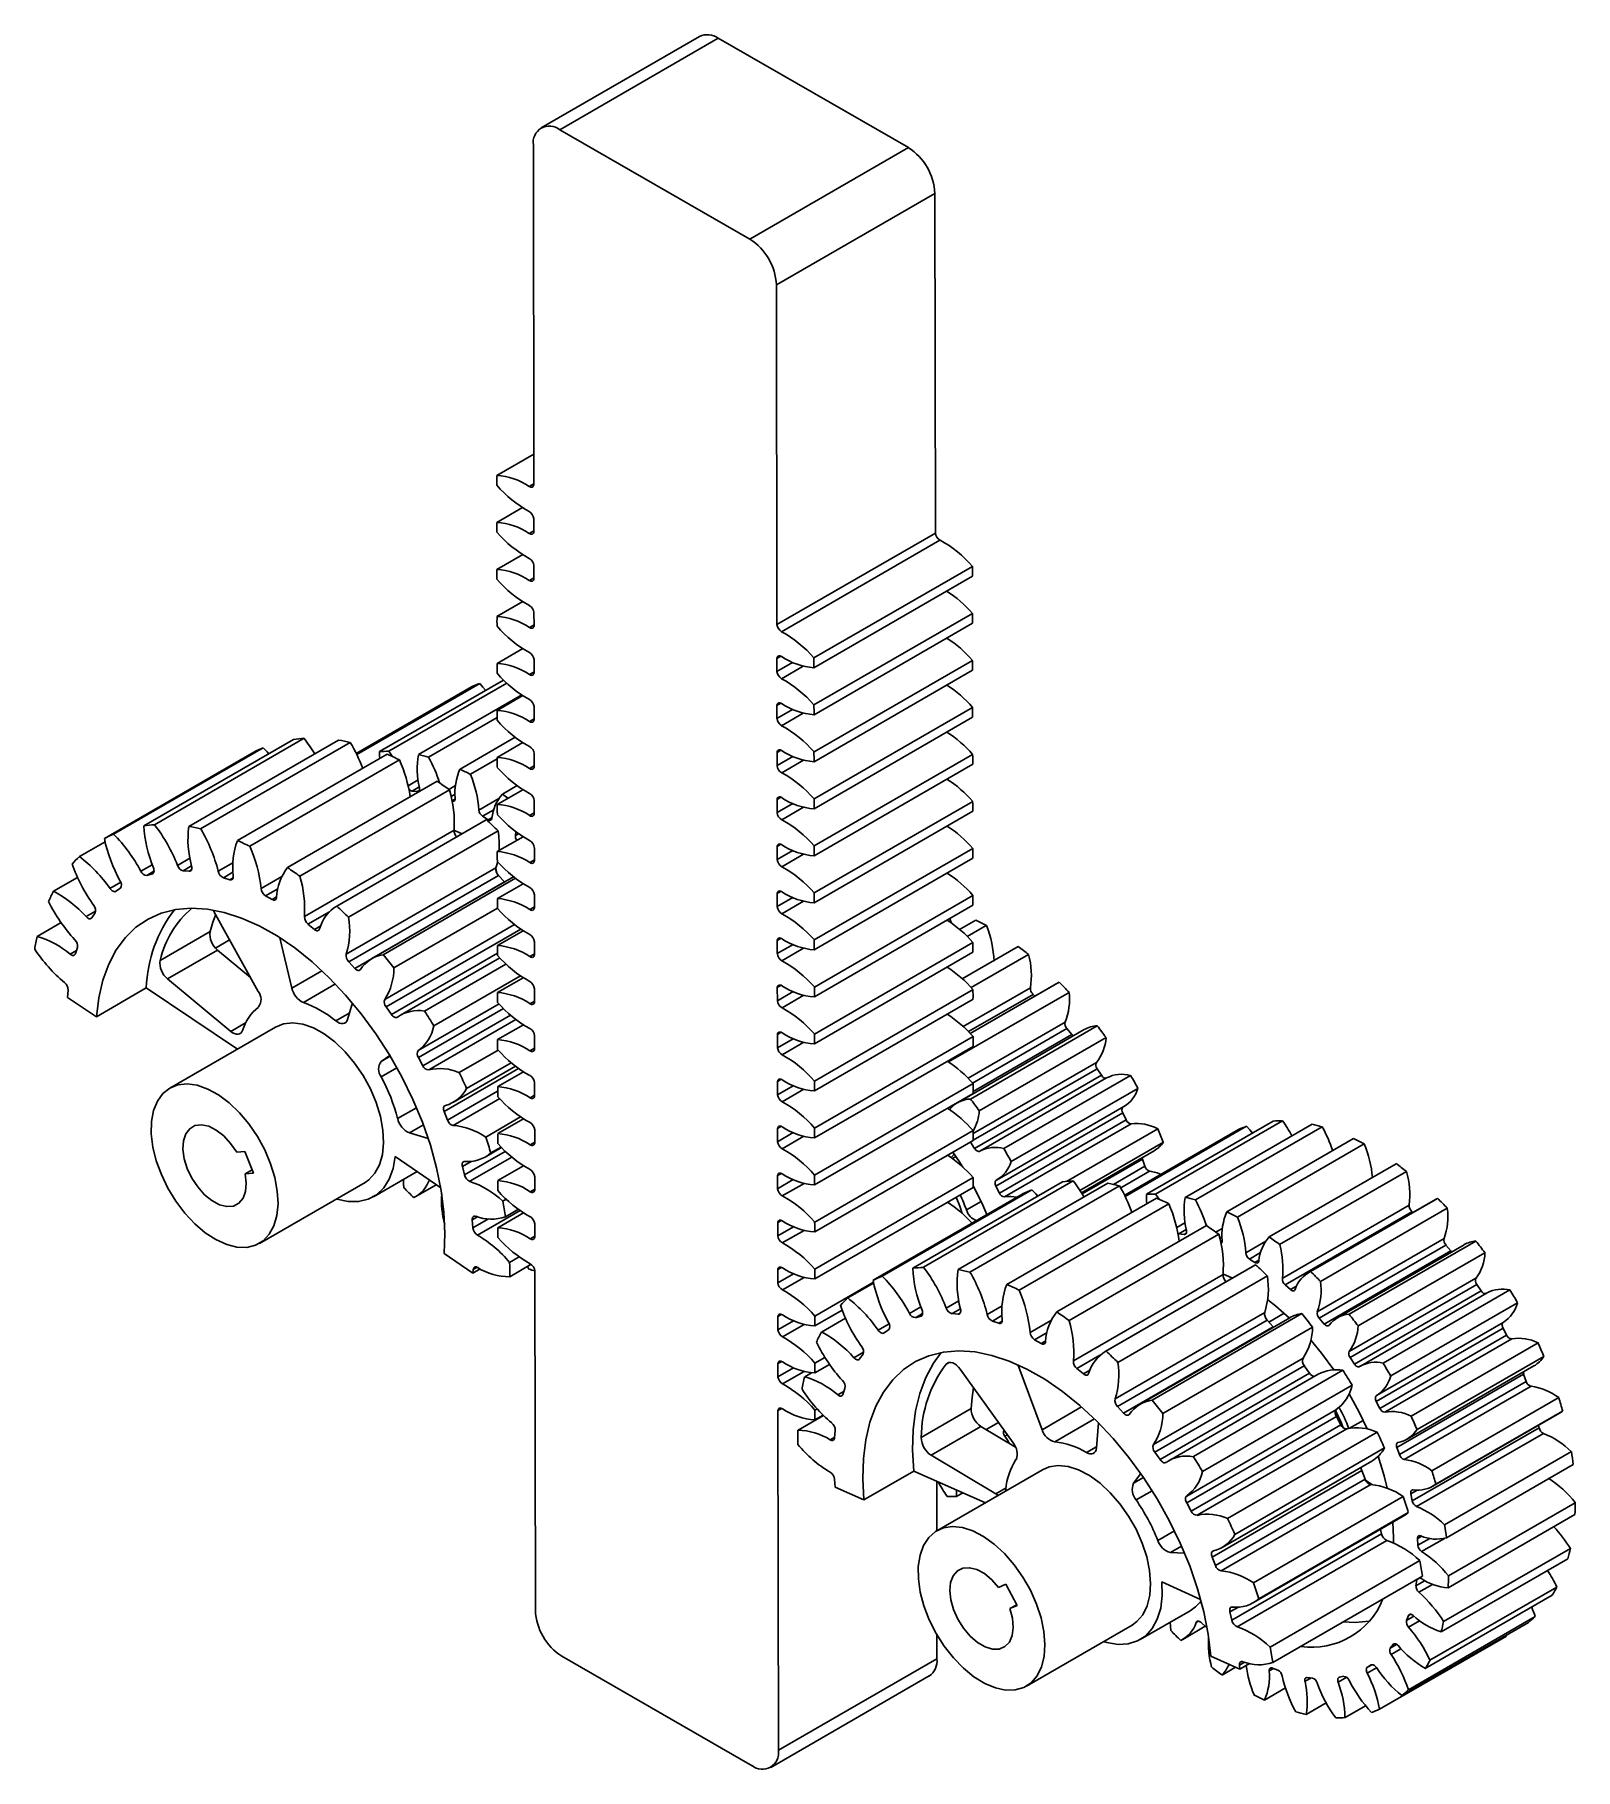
# Model space of a CAD drawing. Header units: millimetres. Extents: x -111 to 95, y -72 to 161.
import ezdxf

# ---------------------------------------------------------------- set-up
doc = ezdxf.new("R2010")
doc.units = ezdxf.units.MM

msp = doc.modelspace()

# ---------------------------------------------------------------- linework, layer by layer
at = {"color": 7, "linetype": 'Continuous', "lineweight": 25}
for p, q in [((-21.77, 160.36), (-42.98, 148.12)), ((-19.27, 160.12), (-40.48, 147.87)), ((6.18, 145.47), (-19.27, 160.12)), ((-15.03, 133.22), (-40.48, 147.87)), ((-44.01, 145.82), (-43.95, 100.36)), ((-15.03, 133.22), (6.18, 145.47)), ((9.73, 139.35), (-11.49, 127.1)), ((9.79, 93.89), (9.73, 139.35)), ((-11.42, 81.64), (-11.49, 127.1)), ((-43.96, 104.46), (-48.91, 101.6)), ((-43.95, 100.48), (-44.57, 100.12)), ((-45.45, 97.3), (-48.9, 95.31)), ((-43.94, 95.83), (-43.94, 94.07)), ((-43.94, 94.19), (-44.56, 93.83)), ((9.79, 93.89), (-11.42, 81.64)), ((10.41, 92.93), (-10.8, 80.69)), ((-45.44, 91.01), (-48.89, 89.02)), ((-43.94, 89.54), (-43.93, 87.77)), ((14.75, 89.43), (-6.46, 77.18)), ((-43.93, 87.89), (-44.55, 87.54)), ((14.75, 88.12), (-6.46, 75.87)), ((-45.43, 84.71), (-48.88, 82.72)), ((-43.92, 81.6), (-44.55, 81.24)), ((-43.93, 83.25), (-43.92, 81.48)), ((14.76, 83.13), (-6.46, 70.89)), ((14.76, 81.83), (-6.45, 69.58)), ((-45.42, 78.42), (-48.87, 76.43)), ((-43.92, 76.95), (-43.92, 75.19)), ((-10.91, 77.41), (-11.42, 77.11)), ((-11.42, 75.35), (-11.42, 77.11)), ((14.77, 76.84), (-6.45, 64.6)), ((-43.92, 75.31), (-44.54, 74.95)), ((-9.31, 76.56), (-11.42, 75.35)), ((-7.89, 76.07), (-10.79, 74.4)), ((14.77, 75.53), (-6.45, 63.29)), ((-52.28, 73.32), (-67.73, 64.4)), ((-51.19, 73.74), (-67.65, 64.24)), ((-48.02, 74.22), (-64.61, 64.64)), ((-47.57, 73.8), (-63.37, 64.68)), ((-45.56, 72.22), (-59.4, 64.23)), ((-45.42, 72.13), (-48.86, 70.14)), ((-43.91, 70.66), (-43.91, 68.9)), ((-10.9, 71.12), (-11.41, 70.82)), ((-11.41, 69.06), (-11.41, 70.82)), ((-9.31, 70.27), (-11.41, 69.06)), ((-7.88, 69.78), (-10.78, 68.1)), ((14.77, 70.55), (-6.44, 58.3)), ((-48.86, 69.19), (-58.05, 63.89)), ((-43.91, 69.02), (-44.53, 68.66)), ((14.78, 69.24), (-6.44, 57)), ((-80.18, 65.16), (-100.21, 53.6)), ((-76.12, 66.27), (-96.15, 54.71)), ((-74.69, 66.42), (-94.72, 54.86)), ((-70.1, 66.17), (-90.12, 54.61)), ((-68.52, 65.87), (-88.55, 54.31)), ((-46.45, 66.56), (-53.83, 62.3)), ((-45.41, 65.84), (-48.85, 63.85)), ((-81.41, 64.57), (-101.43, 53.01)), ((-63.6, 64.28), (-83.62, 52.72)), ((-61.95, 63.54), (-81.97, 51.98)), ((-48.85, 63.66), (-52.43, 61.6)), ((-43.9, 62.72), (-44.52, 62.37)), ((-43.9, 64.37), (-43.9, 62.6)), ((-10.89, 64.83), (-11.4, 64.53)), ((-11.4, 62.76), (-11.4, 64.53)), ((-9.3, 63.98), (-11.4, 62.76)), ((-7.87, 63.49), (-10.77, 61.81)), ((14.78, 64.26), (-6.43, 52.01)), ((14.79, 62.95), (-6.43, 50.7)), ((-56.9, 60.67), (-76.93, 49.11)), ((-59.44, 60.84), (-60.78, 60.07)), ((-55.25, 59.53), (-75.27, 47.97)), ((-59.28, 59.92), (-60.25, 59.36)), ((-60.25, 59.36), (-59.56, 59.28)), ((-59.27, 59.45), (-59.56, 59.28)), ((-54.44, 60.08), (-55.31, 59.58)), ((-54.49, 58.96), (-55.01, 58.65)), ((-54.48, 58.26), (-54.88, 58.03)), ((-48.63, 58.37), (-51.31, 56.82)), ((-45.4, 59.54), (-48.84, 57.55)), ((-46.18, 60.08), (-48.16, 58.94)), ((-43.89, 58.08), (-43.89, 56.31)), ((-10.88, 58.53), (-11.39, 58.24)), ((-11.39, 56.47), (-11.39, 58.24)), ((-49.32, 56.85), (-50.82, 55.99)), ((-50.82, 55.99), (-50.07, 55.52)), ((-49.54, 55.83), (-50.07, 55.52)), ((-43.89, 56.43), (-44.51, 56.07)), ((-9.29, 57.69), (-11.39, 56.47)), ((-7.86, 57.19), (-10.77, 55.52)), ((14.79, 57.96), (-6.42, 45.72)), ((14.79, 56.66), (-6.42, 44.41)), ((-54.63, 54.12), (-74.66, 42.56)), ((-50.31, 55.51), (-70.33, 43.95)), ((-48.72, 54.02), (-68.75, 42.46)), ((-45.98, 53.65), (-46.41, 53.4)), ((-101.34, 52.57), (-104.78, 50.59)), ((-45.39, 53.25), (-48.84, 51.26)), ((-43.88, 51.78), (-43.88, 50.02)), ((-10.87, 52.24), (-11.38, 51.95)), ((-11.38, 50.18), (-11.38, 51.95)), ((-9.28, 51.39), (-11.38, 50.18)), ((14.8, 51.67), (-6.41, 39.43)), ((-95.03, 49.5), (-96.54, 48.63)), ((-89.98, 50.37), (-91.64, 49.41)), ((-89.76, 49.33), (-90.87, 48.68)), ((-89.77, 48.81), (-90.07, 48.64)), ((-84.23, 49.77), (-86.2, 48.63)), ((-49.03, 49.1), (-69.05, 37.54)), ((-49.05, 49.02), (-48.92, 48.38)), ((-43.88, 50.14), (-44.5, 49.78)), ((-7.85, 50.9), (-10.76, 49.23)), ((14.8, 50.36), (-6.41, 38.12)), ((-105.03, 47.8), (-108.24, 45.95)), ((-99.23, 47.15), (-100.68, 46.31)), ((-94.79, 48.62), (-95.74, 48.07)), ((-95.74, 48.07), (-95.03, 48.27)), ((-94.9, 48.34), (-95.03, 48.27)), ((-90.87, 48.68), (-90.07, 48.64)), ((-84.22, 48.5), (-85.5, 47.76)), ((-85.5, 47.76), (-84.64, 47.48)), ((-84.18, 47.75), (-84.64, 47.48)), ((-77.69, 47.91), (-80.46, 46.31)), ((-48.7, 48.06), (-68.72, 36.5)), ((-47.89, 47.19), (-67.92, 35.63)), ((-46.66, 47.88), (-65.63, 36.93)), ((-46.42, 47.68), (-64.13, 37.46)), ((-45.38, 46.96), (-48.83, 44.97)), ((-48.7, 48.06), (-47.89, 47.19)), ((-47.89, 47.19), (-47.88, 47.18)), ((-99.88, 45.95), (-99.29, 46.37)), ((-78.21, 46.29), (-79.85, 45.34)), ((-79.85, 45.34), (-78.97, 44.84)), ((-78.37, 45.19), (-78.97, 44.84)), ((-43.87, 45.49), (-43.87, 43.73)), ((-10.86, 45.95), (-11.37, 45.65)), ((-11.37, 43.89), (-11.37, 45.65)), ((-9.27, 45.1), (-11.37, 43.89)), ((-7.84, 44.61), (-10.75, 42.93)), ((14.81, 45.38), (-6.4, 33.13)), ((-102.6, 43.3), (-103.88, 42.56)), ((-103.11, 42.41), (-102.68, 43.04)), ((-86.77, 43.26), (-86.88, 43.44)), ((-80.84, 32.54), (-86.77, 43.26)), ((-71.32, 43.19), (-74.18, 41.53)), ((-48.82, 43.68), (-62.68, 35.68)), ((-43.87, 43.85), (-44.49, 43.49)), ((14.81, 44.07), (-6.4, 31.83)), ((15.21, 42.1), (13.03, 40.85)), ((-107.22, 41.75), (-110.42, 39.91)), ((-87.29, 40.56), (-93.97, 36.7)), ((-77.94, 39.73), (-76.34, 33)), ((-74.18, 41.53), (-73.32, 40.83)), ((-72.48, 41.32), (-73.32, 40.83)), ((-46.54, 41.49), (-63.9, 31.47)), ((-45.69, 40.88), (-63.73, 30.46)), ((-45.37, 40.67), (-48.82, 38.68)), ((-10.85, 39.66), (-11.36, 39.36)), ((16.61, 41.35), (14.07, 39.88)), ((-105.17, 38.02), (-106, 37.54)), ((-105.31, 37.6), (-105.04, 38.42)), ((-86.29, 38.08), (-92.96, 34.23)), ((-86.57, 38.35), (-84.66, 39.45)), ((-86.29, 38.08), (-81.87, 34.41)), ((-48.82, 37.65), (-63.01, 29.46)), ((-43.86, 37.56), (-44.48, 37.2)), ((-43.87, 39.2), (-43.86, 37.43)), ((-11.36, 37.6), (-11.36, 39.36)), ((-9.26, 38.81), (-11.36, 37.6)), ((-7.84, 38.32), (-10.74, 36.64)), ((14.82, 39.09), (-6.39, 26.84)), ((14.82, 37.78), (-6.39, 25.53)), ((20.88, 38.57), (13.39, 34.24)), ((22.27, 37.49), (14.59, 33.06)), ((-72.31, 35.32), (-76.34, 33)), ((-68.72, 36.5), (-67.92, 35.63)), ((-48.52, 37.04), (-61.79, 29.38)), ((-47.69, 36.21), (-58.58, 29.92)), ((-106.36, 31.75), (-106.27, 32.71)), ((-95.82, 33.01), (-102.5, 29.16)), ((-95.82, 33.01), (-83.63, 24.83)), ((-92.96, 34.23), (-84.5, 27.2)), ((-70.5, 33.54), (-74.79, 31.06)), ((-45.74, 34.62), (-57.34, 27.93)), ((-45.36, 34.37), (-48.81, 32.39)), ((-43.86, 32.91), (-43.85, 31.14)), ((-10.84, 33.36), (-11.36, 33.07)), ((-11.35, 31.3), (-11.36, 33.07)), ((-9.25, 32.52), (-11.35, 31.3)), ((14.83, 32.79), (-6.39, 20.55)), ((22.52, 33.03), (13.53, 27.84)), ((25.95, 33.56), (14.45, 26.92)), ((26.38, 33.78), (14.47, 26.9)), ((-106.36, 31.75), (-102.5, 29.16)), ((-68.91, 28.77), (-68.22, 31)), ((-63.73, 30.46), (-63.01, 29.46)), ((-48.61, 30.86), (-59.41, 24.62)), ((-48.03, 30.25), (-59.4, 23.69)), ((-43.85, 31.26), (-44.48, 30.9)), ((-7.83, 32.02), (-10.73, 30.35)), ((14.83, 31.49), (-6.38, 19.24)), ((27.69, 32.42), (11.55, 23.1)), ((22.88, 32.15), (14.23, 27.16)), ((22.88, 32.15), (23.12, 31.93)), ((-82.53, 28.34), (-84.5, 27.2)), ((-68.65, 29.63), (-70.44, 28.59)), ((-47.08, 29.37), (-58.81, 22.59)), ((-46.35, 28.77), (-58.01, 22.04)), ((-45.35, 28.08), (-48.8, 26.09)), ((27.16, 28.44), (14.16, 20.94)), ((31.47, 27.94), (14.5, 18.14)), ((-78.53, 27.77), (-92.68, 19.61)), ((-43.85, 26.62), (-43.85, 24.85)), ((-10.84, 27.07), (-11.35, 26.78)), ((-11.34, 25.01), (-11.35, 26.78)), ((-9.24, 26.22), (-11.34, 25.01)), ((-7.82, 25.73), (-10.72, 24.06)), ((14.84, 26.5), (-6.38, 14.26)), ((29.71, 27.43), (12.74, 17.63)), ((27.39, 27.57), (14.78, 20.28)), ((28.05, 26.78), (14.85, 19.16)), ((32.64, 26.36), (15.67, 16.56)), ((27.39, 27.57), (28.05, 26.78)), ((-63.22, 23.97), (-64.37, 23.18)), ((-63.17, 23.87), (-64.37, 23.18)), ((-59.4, 23.69), (-58.81, 22.59)), ((-48.71, 24.68), (-53.93, 21.67)), ((-43.85, 24.97), (-44.47, 24.61)), ((14.84, 25.19), (-6.38, 12.95)), ((-62.27, 22.33), (-64.38, 21.12)), ((-45.98, 22.22), (-55.95, 16.47)), ((-54.7, 17.73), (-46.39, 22.52)), ((-46.98, 23), (-52.95, 19.56)), ((-45.35, 21.79), (-48.79, 19.8)), ((31.35, 23.04), (14.86, 13.52)), ((31.45, 22.2), (14.86, 12.63)), ((32.02, 21.32), (15.05, 11.52)), ((32.7, 20.96), (15.73, 11.16)), ((35.93, 21.3), (18.96, 11.51)), ((31.45, 22.2), (32.02, 21.32)), ((-48.8, 19.2), (-55.5, 15.33)), ((-43.84, 18.68), (-44.46, 18.32)), ((-43.84, 20.32), (-43.84, 18.56)), ((-10.83, 20.78), (-11.34, 20.48)), ((-11.34, 18.72), (-11.34, 20.48)), ((-9.24, 19.93), (-11.34, 18.72)), ((-7.81, 19.44), (-10.71, 17.76)), ((14.84, 20.21), (-6.37, 7.96)), ((14.85, 18.9), (-6.37, 6.66)), ((36.91, 19.57), (19.94, 9.77)), ((-59.65, 16.98), (-62.18, 15.52)), ((-55.95, 16.47), (-55.5, 15.33)), ((-48.52, 18.2), (-54.73, 14.61)), ((34.87, 16.3), (17.9, 6.5)), ((18.06, 7.32), (35.03, 17.12)), ((34.87, 16.3), (35.33, 15.35)), ((-58.73, 14.69), (-60.61, 13.61)), ((-45.72, 15.75), (-50.39, 13.06)), ((-45.34, 15.5), (-48.78, 13.51)), ((-43.83, 14.03), (-43.83, 12.27)), ((-10.82, 14.49), (-11.33, 14.19)), ((-11.33, 12.43), (-11.33, 14.19)), ((35.33, 15.35), (18.36, 5.56)), ((36, 14.83), (19.03, 5.04)), ((39.55, 14.17), (27.34, 7.11)), ((50.36, 14.07), (35.13, 5.27)), ((51.45, 14.49), (35.21, 5.11)), ((55, 15.18), (38.03, 5.39)), ((56.24, 15.22), (39.27, 5.43)), ((60.21, 14.77), (43.24, 4.97)), ((61.56, 14.43), (44.59, 4.63)), ((-60.61, 13.61), (-58.08, 12.84)), ((-50.45, 10.37), (-48.26, 11.64)), ((-48.33, 11.71), (-49.7, 10.92)), ((-43.83, 12.39), (-44.45, 12.03)), ((-9.23, 13.64), (-11.33, 12.43)), ((-7.8, 13.15), (-10.7, 11.47)), ((14.85, 13.92), (-6.36, 1.67)), ((14.86, 12.61), (-6.36, 0.36)), ((14.48, 12.39), (15.05, 11.52)), ((40.31, 12.36), (29.14, 5.91)), ((65.77, 12.84), (48.8, 3.05)), ((67.18, 12.14), (50.21, 2.34)), ((-82.62, 11.14), (-83.72, 11.03)), ((-81.47, 8.23), (-82.62, 11.14)), ((-62.52, 10.47), (-56.41, 6.26)), ((-52.34, 9.79), (-53.51, 9.12)), ((-47.77, 11.14), (-53.23, 7.99)), ((-46.91, 10.37), (-52.53, 7.13)), ((12.33, 10.77), (11.89, 10.3)), ((12.54, 10.45), (12.07, 10.17)), ((29.34, 5.6), (39.09, 11.23)), ((37.51, 10.11), (29.43, 5.45)), ((37.51, 10.11), (37.84, 9.15)), ((71.45, 9.49), (54.48, -0.31)), ((-81.64, 8.66), (-82.58, 8.12)), ((-81.47, 8.23), (-82.58, 8.12)), ((-80.68, -1.18), (-66.54, 6.99)), ((-65.42, 5.06), (-59.57, 8.43)), ((-53.51, 9.12), (-53.23, 7.99)), ((-45.33, 9.2), (-48.77, 7.22)), ((-43.82, 7.74), (-43.82, 5.97)), ((-10.81, 8.19), (-11.32, 7.9)), ((-11.32, 6.13), (-11.32, 7.9)), ((-9.22, 7.35), (-11.32, 6.13)), ((14.86, 7.62), (-6.35, -4.62)), ((26.8, 7.06), (6.78, -4.51)), ((28.24, 7.18), (8.22, -4.38)), ((37.84, 9.15), (33.64, 6.72)), ((38.47, 8.49), (34.6, 6.25)), ((72.84, 8.45), (55.87, -1.34)), ((-59.75, 5.09), (-57.01, 6.67)), ((-47.64, 4.74), (-48.11, 4.47)), ((-43.82, 6.09), (-44.44, 5.73)), ((-7.79, 6.85), (-10.7, 5.18)), ((14.86, 6.32), (-6.35, -5.93)), ((21.48, 5.44), (1.45, -6.12)), ((22.71, 6.01), (2.69, -5.55)), ((32.86, 6.87), (12.83, -4.69)), ((34.44, 6.54), (14.41, -5.02)), ((17.9, 6.5), (18.36, 5.56)), ((39.37, 4.89), (19.35, -6.67)), ((76.72, 4.71), (59.75, -5.09)), ((76.99, 4.85), (60.02, -4.94)), ((76.72, 4.71), (76.99, 4.85)), ((-51.49, 2.37), (-52.2, 1.96)), ((-45.78, 3.22), (-51.49, -0.07)), ((-45.32, 2.91), (-48.77, 0.92)), ((-46.02, 3.39), (-47.75, 2.39)), ((15.9, 4.44), (13.94, 3.31)), ((41.03, 4.13), (21, -7.43)), ((73.2, 3.94), (56.23, -5.86)), ((73.58, 3.06), (56.61, -6.73)), ((78.31, 3.53), (61.34, -6.27)), ((73.58, 3.06), (73.69, 2.96)), ((-52.2, 1.96), (-52.1, 0.89)), ((-50.03, 2.09), (-52.1, 0.89)), ((-43.81, 1.45), (-43.81, -0.32)), ((-10.8, 1.9), (-11.31, 1.61)), ((-11.31, -0.16), (-11.31, 1.61)), ((-9.21, 1.05), (-11.31, -0.16)), ((-7.78, 0.56), (-10.69, -1.11)), ((46.07, 1.2), (26.05, -10.36)), ((47.72, 0.04), (27.7, -11.52)), ((43.2, 1.59), (42.09, 0.95)), ((43.36, 0.67), (42.39, 0.11)), ((42.39, 0.11), (43.08, 0.03)), ((43.37, 0.19), (43.08, 0.03)), ((48.2, 0.82), (47.33, 0.32)), ((-43.81, -0.2), (-44.43, -0.56)), ((48.15, -0.3), (47.86, -0.46)), ((48.16, -0.99), (48, -1.08)), ((54.01, -0.88), (51.33, -2.43)), ((77.88, -0.52), (60.91, -10.32)), ((78.13, -1.4), (61.16, -11.2)), ((78.8, -2.17), (61.83, -11.97)), ((80.57, -1.35), (63.6, -11.15)), ((82.15, -0.86), (65.18, -10.66)), ((78.13, -1.4), (78.8, -2.17)), ((-55.96, -2.52), (-52.11, -5.17)), ((-51.12, -4.6), (-52.11, -5.17)), ((-51.52, -4.38), (-52.06, -4.69)), ((-45.9, -2.98), (-47.19, -3.72)), ((-44.29, -3.98), (-47.18, -5.65)), ((-44.79, -4.27), (-44.6, -4.63)), ((-10.79, -4.39), (-11.3, -4.69)), ((52.56, -4.08), (32.54, -15.64)), ((52.65, -4.03), (32.63, -15.59)), ((53.32, -2.4), (51.82, -3.27)), ((51.82, -3.27), (52.57, -3.73)), ((52.56, -4.08), (52.65, -4.03)), ((53.1, -3.42), (52.57, -3.73)), ((83.34, -2.42), (66.37, -12.21)), ((-52.06, -4.69), (-52.11, -5.17)), ((-43.8, -4.85), (-43.74, -50.31)), ((-11.3, -6.45), (-11.3, -4.69)), ((-9.2, -5.24), (-11.3, -6.45)), ((-7.77, -5.73), (-10.68, -7.41)), ((1.5, -6.38), (-6.34, -10.91)), ((1.53, -6.48), (-1.94, -8.48)), ((48.3, -5.35), (28.27, -16.91)), ((54.23, -5.54), (34.21, -17.1)), ((56.61, -6.73), (57.33, -7.36)), ((58.12, -6.91), (57.33, -7.36)), ((82.15, -5.83), (65.18, -15.63)), ((82.26, -6.67), (65.29, -16.47)), ((82.26, -6.67), (82.85, -7.54)), ((12.93, -8.88), (11.26, -9.84)), ((82.85, -7.54), (65.88, -17.34)), ((83.65, -7.81), (66.68, -17.61)), ((86.7, -7.41), (69.73, -17.2)), ((87.71, -9.12), (70.74, -18.92)), ((-10.78, -10.68), (-11.29, -10.98)), ((-11.29, -12.74), (-11.29, -10.98)), ((-9.19, -11.53), (-11.29, -12.74)), ((-2.68, -10.11), (-6.34, -12.22)), ((-2.24, -11.19), (-5.45, -13.04)), ((7.84, -9.68), (6.33, -10.55)), ((8.09, -10.56), (7.13, -11.12)), ((7.13, -11.12), (7.84, -10.94)), ((7.98, -10.86), (7.84, -10.94)), ((13.15, -9.93), (12.02, -10.58)), ((12.02, -10.58), (12.83, -10.63)), ((13.14, -10.46), (12.83, -10.63)), ((18.72, -9.55), (16.72, -10.7)), ((18.71, -10.83), (17.42, -11.58)), ((17.42, -11.58), (18.28, -11.87)), ((18.74, -11.6), (18.28, -11.87)), ((25.32, -11.45), (22.47, -13.09)), ((53.88, -10.43), (33.86, -21.99)), ((54.2, -11.47), (34.18, -23.03)), ((57.25, -11.13), (37.22, -22.69)), ((58.83, -10.58), (38.81, -22.14)), ((54.2, -11.47), (55.01, -12.35)), ((56.46, -10.52), (54.42, -11.7)), ((61.16, -11.2), (61.83, -11.97)), ((-7.77, -12.02), (-10.67, -13.7)), ((3.6, -11.96), (2.15, -12.8)), ((2.95, -13.17), (3.54, -12.76)), ((24.74, -13.11), (23.07, -14.07)), ((55.01, -12.35), (34.98, -23.91)), ((60.27, -12.38), (40.24, -23.94)), ((55.01, -12.35), (55.05, -12.4)), ((85.78, -12.52), (68.81, -22.32)), ((85.8, -11.75), (68.83, -21.54)), ((86.25, -13.46), (69.28, -23.26)), ((85.78, -12.52), (86.25, -13.46)), ((0.19, -15.74), (-1.1, -16.48)), ((-0.34, -16.64), (0.11, -16.02)), ((23.07, -14.07), (23.95, -14.58)), ((24.56, -14.23), (23.95, -14.58)), ((31.82, -16.16), (28.74, -17.94)), ((86.93, -13.96), (69.96, -23.76)), ((90.45, -14.49), (73.48, -24.29)), ((-10.77, -16.98), (-11.29, -17.27)), ((-11.28, -19.04), (-11.29, -17.27)), ((-9.18, -17.82), (-11.28, -19.04)), ((-7.76, -18.31), (-10.66, -19.99)), ((-6.77, -18.49), (-7.7, -19.02)), ((-5, -16.43), (-6.33, -17.21)), ((-4.37, -17.38), (-6.33, -18.51)), ((11.63, -17.11), (11.24, -17.34)), ((20.19, -27.88), (13.13, -18.01)), ((20.81, -17.4), (24.08, -26.11)), ((28.74, -17.94), (29.6, -18.65)), ((30.46, -18.16), (29.6, -18.65)), ((59.01, -16.54), (38.99, -28.1)), ((59.17, -17.55), (39.15, -29.11)), ((59.88, -18.56), (39.86, -30.12)), ((64.34, -18.16), (44.32, -29.72)), ((59.17, -17.55), (59.88, -18.56)), ((65.29, -16.47), (65.88, -17.34)), ((72.93, -27.38), (89.9, -17.58)), ((91.23, -16.3), (74.26, -26.09)), ((-2.58, -21.39), (-2.31, -20.58)), ((61.04, -18.7), (41.02, -30.26)), ((65.57, -20.16), (45.55, -31.72)), ((88.53, -18.69), (71.56, -28.48)), ((88.88, -19.65), (71.91, -29.45)), ((89.52, -20.29), (72.55, -30.09)), ((88.53, -18.69), (88.88, -19.65)), ((-2.43, -20.96), (-3.28, -21.45)), ((29.36, -23.06), (24.08, -26.11)), ((34.18, -23.03), (34.98, -23.91)), ((68.81, -22.32), (69.28, -23.26)), ((93.23, -21.81), (76.26, -31.61)), ((-10.77, -23.27), (-11.28, -23.56)), ((-11.21, -69.02), (-11.28, -23.56)), ((-5.19, -24.21), (-8.59, -26.17)), ((-6.04, -23.33), (-6.32, -23.5)), ((-5.23, -24.17), (-6.32, -24.81)), ((14.58, -23.29), (7.91, -27.14)), ((16.57, -26.08), (18.22, -25.13)), ((31.11, -24.68), (25.78, -27.75)), ((31.35, -28.54), (31.64, -25.2)), ((63.46, -24.35), (43.43, -35.92)), ((63.46, -23.43), (43.44, -34.99)), ((64.04, -25.45), (44.02, -37.01)), ((63.46, -24.35), (64.04, -25.45)), ((67.07, -24.87), (65.24, -25.92)), ((76.37, -33.69), (93.34, -23.9)), ((93.75, -23.62), (76.78, -33.42)), ((90.53, -25.52), (90.6, -25.85)), ((-3.68, -27.12), (-4.29, -27.47)), ((-3.69, -27.2), (-3.6, -26.24)), ((15.89, -25.68), (9.22, -29.53)), ((15.89, -25.68), (20.51, -28.43)), ((19.41, -26.78), (19.08, -26.97)), ((64.85, -26.01), (44.82, -37.57)), ((68.94, -26.44), (48.91, -38)), ((90.6, -25.85), (73.63, -35.65)), ((91.18, -26.6), (74.21, -36.4)), ((9.22, -29.53), (17.88, -34.7)), ((31.36, -28.41), (30.03, -29.18)), ((39.15, -29.11), (39.86, -30.12)), ((69.91, -28.56), (49.89, -40.12)), ((71.56, -28.48), (71.91, -29.45)), ((94.92, -29.05), (77.95, -38.84)), ((6.91, -31.66), (0.23, -35.51)), ((6.91, -31.66), (16.49, -35.88)), ((24.11, -31.48), (9.97, -39.65)), ((37.28, -31.99), (36.31, -33.28)), ((66.86, -31.59), (46.84, -43.15)), ((48.17, -41.88), (68.2, -30.32)), ((66.86, -31.59), (67.3, -32.73)), ((95.16, -30.79), (78.19, -40.58)), ((-3.62, -33.82), (-3.71, -32.75)), ((-3.62, -33.82), (0.23, -35.51)), ((9.98, -39.64), (9.97, -33)), ((13.49, -34.55), (12.63, -35.05)), ((19.25, -33.9), (17.88, -34.7)), ((19.19, -34.32), (19.23, -34.11)), ((37.64, -32.52), (36.31, -33.28)), ((38.8, -34.28), (36.66, -35.51)), ((67.3, -32.73), (47.28, -44.29)), ((68.07, -33.46), (48.04, -45.02)), ((68.3, -33.47), (67.37, -32.88)), ((74.28, -34.21), (73.42, -34.7)), ((73.42, -34.7), (73.63, -35.65)), ((43.43, -35.92), (44.02, -37.01)), ((72.42, -35.06), (52.39, -46.62)), ((95.44, -35.88), (78.47, -45.67)), ((52.38, -49.25), (72.41, -37.69)), ((73.09, -37.2), (53.07, -48.76)), ((69.37, -39.45), (69.52, -40.06)), ((95.39, -37.47), (78.42, -47.27)), ((41.79, -39.64), (39.56, -40.93)), ((42.74, -41.68), (41.27, -42.54)), ((69.52, -40.06), (49.49, -51.62)), ((70.22, -40.93), (50.19, -52.49)), ((74.89, -40.37), (74.33, -40.69)), ((74.33, -40.69), (74.38, -41.58)), ((75.96, -40.67), (74.38, -41.58)), ((77.92, -40.66), (74.87, -42.42)), ((41.27, -42.54), (43.15, -42.63)), ((46.84, -43.15), (47.28, -44.29)), ((74.64, -43.64), (54.61, -55.2)), ((94.44, -43.38), (77.47, -53.18)), ((94.78, -42.01), (77.81, -51.8)), ((74.98, -45.71), (54.95, -57.27)), ((74.22, -46.21), (74.11, -47)), ((75.28, -46.32), (74.11, -47)), ((74.65, -45.96), (74.22, -46.21)), ((74.23, -46.14), (74.22, -46.21)), ((19.22, -46.8), (18.26, -47.24)), ((20.72, -49.62), (19.22, -46.8)), ((40.12, -46.47), (45.3, -48.85)), ((76.33, -46.81), (74.5, -47.87)), ((92.34, -48.27), (75.37, -58.06)), ((92.96, -47.17), (75.99, -56.96)), ((20.68, -49.53), (19.77, -50.06)), ((20.72, -49.62), (19.77, -50.06)), ((37.22, -54.2), (43.9, -50.35)), ((45.15, -49.31), (45.36, -49.07)), ((50.35, -49.85), (49.22, -50.5)), ((49.22, -50.5), (49.49, -51.62)), ((73.12, -50.99), (72.86, -51.65)), ((73.42, -50.82), (73.12, -50.99)), ((21.97, -60.43), (36.11, -52.27)), ((42.9, -54.17), (45.92, -52.42)), ((45.02, -51.74), (44.71, -51.92)), ((46.04, -52.52), (45.31, -51.89)), ((89.2, -51.91), (72.23, -61.7)), ((73.85, -51.08), (72.86, -51.65)), ((90.07, -51.13), (73.1, -60.93)), ((74.59, -51.68), (73.11, -52.53)), ((10, -56.78), (9.99, -53.55)), ((86.22, -53.73), (69.25, -63.53)), ((71.06, -54.84), (70.66, -55.34)), ((71.53, -54.84), (70.66, -55.34)), ((72.09, -55.43), (70.78, -56.19)), ((71.22, -54.75), (71.06, -54.84)), ((-40.2, -56.43), (-14.74, -71.08)), ((-11.21, -69.02), (10, -56.78)), ((46.67, -56.4), (50.53, -58.17)), ((49.96, -57.91), (48.16, -58.95)), ((51.18, -57.24), (50.48, -57.64)), ((50.48, -57.64), (50.53, -58.17)), ((51.84, -57.41), (50.53, -58.17)), ((55.63, -58.3), (54.9, -58.02)), ((68.84, -57.97), (67.59, -58.69)), ((68.23, -57.56), (67.62, -57.91)), ((68.14, -57.6), (67.62, -57.91)), ((-12.25, -71.32), (8.96, -59.07)), ((55.04, -58.08), (54.48, -58.4)), ((60.09, -59.34), (59.26, -59.82)), ((60.25, -59.36), (59.56, -59.28)), ((64.86, -59.25), (63.7, -59.92)), ((64.48, -59.12), (63.86, -59.25)), ((56.64, -60.68), (53.84, -62.3)), ((62.1, -62.67), (59.41, -64.23)), ((67.38, -63.05), (64.62, -64.64))]:
    msp.add_line(p, q, dxfattribs=at)
at = {"color": 7, "linetype": 'Continuous', "lineweight": 25, "flags": 128}
for points in [[(-44.57, 100.12), (-44.46, 100.06), (-44.35, 100.03), (-44.25, 100.02), (-44.16, 100.04), (-44.08, 100.09), (-44.02, 100.16), (-43.98, 100.25), (-43.95, 100.36)], [(-44.56, 93.83), (-44.45, 93.77), (-44.35, 93.74), (-44.24, 93.73), (-44.15, 93.75), (-44.07, 93.8), (-44.01, 93.87), (-43.97, 93.96), (-43.94, 94.07)], [(-44.55, 87.54), (-44.44, 87.48), (-44.34, 87.45), (-44.24, 87.44), (-44.14, 87.46), (-44.07, 87.5), (-44, 87.57), (-43.96, 87.66), (-43.93, 87.77)], [(-44.55, 81.24), (-44.44, 81.19), (-44.33, 81.15), (-44.23, 81.15), (-44.14, 81.17), (-44.06, 81.21), (-43.99, 81.28), (-43.95, 81.37), (-43.92, 81.48)], [(-10.8, 77.35), (-10.91, 77.41), (-11.01, 77.44), (-11.12, 77.45), (-11.21, 77.43), (-11.28, 77.39), (-11.35, 77.32), (-11.39, 77.22), (-11.42, 77.11)], [(-44.54, 74.95), (-44.43, 74.89), (-44.32, 74.86), (-44.22, 74.85), (-44.13, 74.87), (-44.05, 74.92), (-43.99, 74.99), (-43.94, 75.08), (-43.92, 75.19)], [(-50.41, 72.84), (-50.76, 73.27), (-51.19, 73.74)], [(-10.79, 71.06), (-10.9, 71.12), (-11.01, 71.15), (-11.11, 71.16), (-11.2, 71.14), (-11.28, 71.09), (-11.34, 71.02), (-11.38, 70.93), (-11.41, 70.82)], [(-44.53, 68.66), (-44.42, 68.6), (-44.31, 68.57), (-44.21, 68.56), (-44.12, 68.58), (-44.04, 68.63), (-43.98, 68.7), (-43.93, 68.79), (-43.91, 68.9)], [(-79.43, 64.36), (-79.66, 64.62), (-80.18, 65.16)], [(-64.57, 63.72), (-64.6, 64.09), (-64.61, 64.64)], [(-62.88, 63.97), (-62.99, 64.14), (-63.37, 64.68)], [(-10.78, 64.77), (-10.89, 64.83), (-11, 64.86), (-11.1, 64.87), (-11.19, 64.85), (-11.27, 64.8), (-11.33, 64.73), (-11.37, 64.64), (-11.4, 64.53)], [(-44.52, 62.37), (-44.41, 62.31), (-44.3, 62.28), (-44.2, 62.27), (-44.11, 62.29), (-44.03, 62.33), (-43.97, 62.4), (-43.92, 62.49), (-43.9, 62.6)], [(-59.56, 59.28), (-59.47, 59.28), (-59.4, 59.31), (-59.34, 59.35), (-59.29, 59.42), (-59.25, 59.5), (-59.24, 59.59), (-59.24, 59.7), (-59.26, 59.82)], [(-54.87, 58.02), (-54.8, 58), (-54.72, 58), (-54.64, 58.02), (-54.58, 58.06), (-54.53, 58.12), (-54.49, 58.2), (-54.47, 58.3), (-54.47, 58.4)], [(-10.77, 58.48), (-10.88, 58.53), (-10.99, 58.57), (-11.09, 58.57), (-11.18, 58.55), (-11.26, 58.51), (-11.32, 58.44), (-11.37, 58.35), (-11.39, 58.24)], [(-50.07, 55.52), (-49.98, 55.47), (-49.89, 55.45), (-49.8, 55.44), (-49.73, 55.46), (-49.66, 55.5), (-49.61, 55.56), (-49.57, 55.64), (-49.55, 55.73)], [(-44.51, 56.07), (-44.4, 56.02), (-44.29, 55.98), (-44.19, 55.98), (-44.1, 56), (-44.02, 56.04), (-43.96, 56.11), (-43.91, 56.2), (-43.89, 56.31)], [(-53.56, 53.64), (-54.26, 53.93), (-54.63, 54.08)], [(-46.41, 53.4), (-46.35, 53.91), (-46.35, 53.92)], [(-10.76, 52.18), (-10.87, 52.24), (-10.98, 52.27), (-11.08, 52.28), (-11.17, 52.26), (-11.25, 52.22), (-11.31, 52.15), (-11.36, 52.06), (-11.38, 51.95)], [(-95.03, 48.27), (-94.95, 48.3), (-94.88, 48.36), (-94.83, 48.45), (-94.8, 48.55), (-94.78, 48.67), (-94.79, 48.8), (-94.82, 48.94), (-94.87, 49.09)], [(-90.07, 48.64), (-89.98, 48.65), (-89.89, 48.68), (-89.82, 48.74), (-89.77, 48.82), (-89.73, 48.93), (-89.72, 49.04), (-89.73, 49.17), (-89.75, 49.31)], [(-49.03, 49.1), (-48.87, 49.63), (-48.8, 49.92)], [(-44.5, 49.78), (-44.39, 49.72), (-44.28, 49.69), (-44.18, 49.68), (-44.09, 49.7), (-44.01, 49.75), (-43.95, 49.82), (-43.91, 49.91), (-43.88, 50.02)], [(-84.64, 47.48), (-84.54, 47.46), (-84.44, 47.47), (-84.35, 47.5), (-84.28, 47.55), (-84.23, 47.63), (-84.19, 47.73), (-84.17, 47.85), (-84.17, 47.97)], [(-100.68, 46.31), (-100.58, 46.19), (-100.48, 46.09), (-100.37, 46), (-100.26, 45.94), (-100.15, 45.9), (-100.05, 45.89), (-99.96, 45.91), (-99.88, 45.95)], [(-78.97, 44.84), (-78.86, 44.79), (-78.76, 44.77), (-78.66, 44.77), (-78.57, 44.79), (-78.5, 44.85), (-78.44, 44.92), (-78.4, 45.02), (-78.38, 45.13)], [(-10.75, 45.89), (-10.86, 45.95), (-10.97, 45.98), (-11.07, 45.99), (-11.16, 45.97), (-11.24, 45.92), (-11.3, 45.85), (-11.35, 45.76), (-11.37, 45.65)], [(-103.88, 42.56), (-103.78, 42.46), (-103.67, 42.37), (-103.56, 42.32), (-103.45, 42.28), (-103.35, 42.28), (-103.26, 42.29), (-103.18, 42.34), (-103.11, 42.41)], [(-55.96, -2.52), (-55.85, 0.16), (-55.98, 2.98), (-56.35, 5.91), (-56.96, 8.92), (-57.8, 11.97), (-58.87, 15.04), (-60.14, 18.1), (-61.61, 21.11), (-63.26, 24.04), (-65.08, 26.86), (-67.05, 29.54), (-69.14, 32.06), (-71.33, 34.38), (-73.61, 36.49), (-75.95, 38.36), (-78.32, 39.97), (-80.7, 41.31), (-83.06, 42.36), (-85.38, 43.11), (-87.64, 43.56), (-89.81, 43.69), (-91.88, 43.51), (-93.81, 43.02), (-95.59, 42.22), (-97.2, 41.13), (-98.62, 39.75), (-99.84, 38.1), (-100.85, 36.19), (-101.63, 34.05), (-102.18, 31.7), (-102.5, 29.16)], [(-86.53, 42.82), (-86.91, 41.83), (-87.29, 40.56)], [(-44.49, 43.49), (-44.38, 43.43), (-44.28, 43.4), (-44.17, 43.39), (-44.08, 43.41), (-44, 43.46), (-43.94, 43.53), (-43.9, 43.62), (-43.87, 43.73)], [(11.96, 41.68), (11.82, 42.04), (11.72, 42.29)], [(-73.32, 40.83), (-73.21, 40.75), (-73.1, 40.7), (-72.99, 40.67), (-72.89, 40.67), (-72.8, 40.69), (-72.72, 40.74), (-72.66, 40.81), (-72.62, 40.91)], [(-10.74, 39.6), (-10.85, 39.66), (-10.96, 39.69), (-11.06, 39.7), (-11.15, 39.68), (-11.23, 39.63), (-11.29, 39.56), (-11.34, 39.47), (-11.36, 39.36)], [(-106, 37.54), (-105.89, 37.46), (-105.78, 37.4), (-105.68, 37.37), (-105.58, 37.37), (-105.49, 37.39), (-105.41, 37.44), (-105.35, 37.51), (-105.31, 37.6)], [(-44.48, 37.2), (-44.37, 37.14), (-44.27, 37.11), (-44.17, 37.1), (-44.07, 37.12), (-44, 37.16), (-43.93, 37.23), (-43.89, 37.33), (-43.86, 37.43)], [(-67.92, 35.63), (-67.81, 35.53), (-67.7, 35.45), (-67.59, 35.39), (-67.48, 35.36), (-67.38, 35.35), (-67.29, 35.37), (-67.21, 35.42), (-67.15, 35.48)], [(-10.73, 33.31), (-10.85, 33.36), (-10.95, 33.4), (-11.05, 33.4), (-11.15, 33.38), (-11.22, 33.34), (-11.29, 33.27), (-11.33, 33.18), (-11.36, 33.07)], [(25.95, 33.56), (26.03, 33.61), (26.38, 33.78)], [(-44.48, 30.9), (-44.37, 30.85), (-44.26, 30.81), (-44.16, 30.81), (-44.07, 30.83), (-43.99, 30.87), (-43.92, 30.94), (-43.88, 31.03), (-43.85, 31.14)], [(-66.54, 6.99), (-66.05, 7.32), (-65.22, 8.2), (-64.6, 9.34), (-64.2, 10.71), (-64.05, 12.28), (-64.14, 13.99), (-64.48, 15.8), (-65.04, 17.66), (-65.82, 19.5), (-66.8, 21.29), (-67.94, 22.96), (-69.21, 24.47), (-70.57, 25.78), (-72, 26.85), (-73.44, 27.65), (-74.85, 28.14), (-76.2, 28.33), (-77.44, 28.21), (-78.53, 27.77)], [(-70.44, 28.59), (-70.2, 28.42), (-69.95, 28.3), (-69.72, 28.24), (-69.5, 28.24), (-69.3, 28.29), (-69.13, 28.4), (-69, 28.56), (-68.91, 28.77)], [(-63.01, 29.46), (-62.91, 29.34), (-62.81, 29.24), (-62.7, 29.15), (-62.59, 29.09), (-62.48, 29.06), (-62.38, 29.05), (-62.29, 29.06), (-62.21, 29.1)], [(-84.5, 27.2), (-84.26, 27.02), (-84.01, 26.9), (-83.78, 26.83), (-83.55, 26.82), (-83.35, 26.87), (-83.18, 26.97), (-83.05, 27.12), (-82.95, 27.33)], [(-10.73, 27.01), (-10.84, 27.07), (-10.94, 27.1), (-11.05, 27.11), (-11.14, 27.09), (-11.21, 27.05), (-11.28, 26.98), (-11.32, 26.89), (-11.35, 26.78)], [(-44.47, 24.61), (-44.36, 24.55), (-44.25, 24.52), (-44.15, 24.51), (-44.06, 24.53), (-43.98, 24.58), (-43.92, 24.65), (-43.87, 24.74), (-43.85, 24.85)], [(32.02, 21.32), (32.1, 21.21), (32.18, 21.12), (32.27, 21.04), (32.37, 20.98), (32.46, 20.95), (32.55, 20.93), (32.63, 20.93), (32.7, 20.96)], [(-82.38, -1.71), (-81.21, -1.43), (-80.19, -0.84), (-79.36, 0.04), (-78.74, 1.18), (-78.35, 2.55), (-78.19, 4.12), (-78.29, 5.83), (-78.62, 7.64), (-79.18, 9.49), (-79.97, 11.34), (-80.94, 13.12), (-82.08, 14.8), (-83.35, 16.31), (-84.72, 17.62), (-86.14, 18.69), (-87.58, 19.48), (-88.99, 19.98), (-90.34, 20.17), (-91.58, 20.05), (-92.68, 19.61), (-93.61, 18.87), (-94.33, 17.86), (-94.84, 16.6), (-95.12, 15.12), (-95.15, 13.48), (-94.93, 11.71), (-94.48, 9.87), (-93.8, 8.02), (-92.92, 6.19), (-91.86, 4.46), (-90.65, 2.86), (-89.33, 1.44), (-87.93, 0.25), (-86.49, -0.68), (-85.06, -1.33), (-83.68, -1.68), (-82.38, -1.71)], [(-10.72, 20.72), (-10.83, 20.78), (-10.94, 20.81), (-11.04, 20.82), (-11.13, 20.8), (-11.21, 20.75), (-11.27, 20.68), (-11.31, 20.59), (-11.34, 20.48)], [(-55.79, 17.28), (-55.87, 17.25), (-55.94, 17.19), (-55.99, 17.1), (-56.02, 17), (-56.03, 16.88), (-56.02, 16.75), (-56, 16.61), (-55.95, 16.47)], [(-44.46, 18.32), (-44.35, 18.26), (-44.24, 18.23), (-44.14, 18.22), (-44.05, 18.24), (-43.97, 18.29), (-43.91, 18.36), (-43.86, 18.45), (-43.84, 18.56)], [(11.67, 16.74), (11.69, 16.75), (11.74, 16.8)], [(-83.72, 11.03), (-84.53, 12.2), (-85.46, 13.21), (-86.46, 13.98), (-87.47, 14.49), (-88.43, 14.69), (-89.3, 14.58), (-90.01, 14.17), (-90.54, 13.47), (-90.85, 12.53), (-90.91, 11.41), (-90.74, 10.15), (-90.34, 8.85), (-89.72, 7.56), (-88.93, 6.37), (-88.02, 5.34), (-87.03, 4.54), (-86.01, 4), (-85.04, 3.75), (-84.16, 3.82), (-83.42, 4.2), (-82.87, 4.86), (-82.53, 5.77), (-82.44, 6.88), (-82.58, 8.12)], [(-10.71, 14.43), (-10.82, 14.49), (-10.93, 14.52), (-11.03, 14.53), (-11.12, 14.51), (-11.2, 14.46), (-11.26, 14.39), (-11.3, 14.3), (-11.33, 14.19)], [(52.23, 13.59), (51.88, 14.01), (51.45, 14.49)], [(-44.45, 12.03), (-44.34, 11.97), (-44.23, 11.94), (-44.13, 11.93), (-44.04, 11.95), (-43.96, 12), (-43.9, 12.06), (-43.85, 12.16), (-43.83, 12.27)], [(-70.36, 4.78), (-70.31, 4.76), (-68.81, 4.44), (-67.4, 4.42), (-66.11, 4.73), (-64.99, 5.34), (-64.04, 6.25), (-63.3, 7.42), (-62.79, 8.84), (-62.52, 10.47)], [(-53.19, 9.78), (-53.28, 9.77), (-53.37, 9.74), (-53.44, 9.68), (-53.49, 9.6), (-53.53, 9.5), (-53.54, 9.38), (-53.54, 9.25), (-53.51, 9.12)], [(13.45, 9.01), (13, 9.74), (12.15, 11.05)], [(15.05, 11.52), (15.13, 11.42), (15.21, 11.32), (15.3, 11.25), (15.4, 11.19), (15.49, 11.15), (15.58, 11.13), (15.66, 11.14), (15.73, 11.16)], [(37.46, 10.29), (37.47, 10.23), (37.51, 10.11)], [(-61.41, 7.37), (-61.39, 6.84), (-61.34, 6.27)], [(-10.7, 8.14), (-10.81, 8.19), (-10.92, 8.23), (-11.02, 8.23), (-11.11, 8.21), (-11.19, 8.17), (-11.25, 8.1), (-11.3, 8.01), (-11.32, 7.9)], [(17.94, 7.26), (17.88, 7.22), (17.84, 7.15), (17.8, 7.07), (17.79, 6.97), (17.79, 6.86), (17.81, 6.74), (17.85, 6.62), (17.9, 6.5)], [(-44.44, 5.73), (-44.33, 5.68), (-44.22, 5.64), (-44.12, 5.64), (-44.03, 5.66), (-43.95, 5.7), (-43.89, 5.77), (-43.84, 5.86), (-43.82, 5.97)], [(13.4, 2.82), (13.06, 3.79), (12.56, 4.99)], [(16.69, 2.68), (16, 4.23), (14.87, 6.52)], [(23.51, 5.15), (23.23, 5.46), (22.71, 6.01)], [(39.76, 4.72), (39.65, 4.88), (39.27, 5.43)], [(-51.73, 2.44), (-51.83, 2.47), (-51.93, 2.46), (-52.01, 2.43), (-52.09, 2.38), (-52.14, 2.3), (-52.18, 2.2), (-52.2, 2.09), (-52.2, 1.96)], [(-10.69, 1.84), (-10.8, 1.9), (-10.91, 1.93), (-11.01, 1.94), (-11.1, 1.92), (-11.18, 1.88), (-11.24, 1.81), (-11.29, 1.72), (-11.31, 1.61)], [(42.27, 0.14), (42.3, 0.13), (42.39, 0.11)], [(43.08, 0.03), (43.17, 0.03), (43.24, 0.05), (43.3, 0.1), (43.35, 0.16), (43.39, 0.24), (43.4, 0.34), (43.4, 0.45), (43.38, 0.57)], [(-44.43, -0.56), (-44.32, -0.62), (-44.21, -0.65), (-44.11, -0.65), (-44.02, -0.64), (-43.94, -0.59), (-43.88, -0.52), (-43.84, -0.43), (-43.81, -0.32)], [(78.8, -2.17), (78.89, -2.26), (78.94, -2.3)], [(-51.46, -4.41), (-51.57, -4.36), (-51.68, -4.33), (-51.78, -4.33), (-51.87, -4.36), (-51.94, -4.41), (-52, -4.48), (-52.04, -4.58), (-52.06, -4.69)], [(-10.68, -4.45), (-10.79, -4.39), (-10.9, -4.36), (-11, -4.35), (-11.09, -4.37), (-11.17, -4.42), (-11.23, -4.49), (-11.28, -4.58), (-11.3, -4.69)], [(52.57, -3.73), (52.66, -3.78), (52.75, -3.8), (52.84, -3.81), (52.91, -3.79), (52.98, -3.75), (53.03, -3.69), (53.07, -3.62), (53.09, -3.52)], [(49.54, -5.83), (48.67, -5.44), (48.3, -5.29)], [(57.18, -11.17), (55.3, -9.53), (54.27, -8.72)], [(57.33, -7.36), (57.42, -7.43), (57.52, -7.48), (57.61, -7.51), (57.7, -7.52), (57.77, -7.51), (57.84, -7.47), (57.9, -7.41), (57.94, -7.34)], [(-10.67, -10.74), (-10.78, -10.68), (-10.89, -10.65), (-10.99, -10.64), (-11.08, -10.66), (-11.16, -10.71), (-11.22, -10.78), (-11.27, -10.87), (-11.29, -10.98)], [(7.84, -10.94), (7.93, -10.9), (8, -10.84), (8.05, -10.76), (8.08, -10.65), (8.09, -10.53), (8.09, -10.4), (8.06, -10.26), (8.01, -10.12)], [(12.83, -10.63), (12.93, -10.63), (13.01, -10.6), (13.08, -10.54), (13.14, -10.46), (13.17, -10.36), (13.19, -10.24), (13.18, -10.11), (13.16, -9.97)], [(18.28, -11.87), (18.38, -11.89), (18.48, -11.89), (18.57, -11.86), (18.64, -11.8), (18.7, -11.73), (18.73, -11.63), (18.75, -11.51), (18.75, -11.39)], [(2.15, -12.8), (2.24, -12.92), (2.34, -13.02), (2.45, -13.11), (2.56, -13.17), (2.67, -13.21), (2.78, -13.22), (2.87, -13.21), (2.95, -13.17)], [(61.83, -11.97), (61.92, -12.05), (62.01, -12.13), (62.11, -12.18), (62.2, -12.21), (62.29, -12.22), (62.37, -12.21), (62.44, -12.18), (62.49, -12.13)], [(85.8, -11.75), (85.75, -11.8), (85.7, -11.87), (85.67, -11.95), (85.66, -12.05), (85.66, -12.16), (85.69, -12.28), (85.72, -12.4), (85.78, -12.52)], [(46.67, -56.4), (46.31, -53.48), (45.71, -50.47), (44.88, -47.42), (43.83, -44.35), (42.57, -41.29), (41.1, -38.28), (39.46, -35.35), (37.65, -32.52), (35.69, -29.83), (33.6, -27.31), (31.41, -24.97), (29.13, -22.86), (26.8, -20.98), (24.43, -19.35), (22.05, -18), (19.69, -16.94), (17.36, -16.17), (15.1, -15.71), (12.93, -15.57), (10.86, -15.73), (8.92, -16.21), (7.13, -16.99), (5.52, -18.07), (4.09, -19.44), (2.85, -21.08), (1.84, -22.97), (1.04, -25.1), (0.48, -27.45), (0.16, -29.98), (0.07, -32.68), (0.23, -35.51)], [(10.59, -15.78), (9.53, -17.22), (8.51, -19.12), (7.72, -21.25), (7.15, -23.59), (6.83, -26.13), (6.75, -28.83), (6.91, -31.66)], [(23.95, -14.58), (24.06, -14.63), (24.17, -14.66), (24.27, -14.66), (24.35, -14.63), (24.43, -14.58), (24.49, -14.51), (24.53, -14.41), (24.55, -14.3)], [(63.13, -18.1), (61.48, -15.87), (60.07, -14.16)], [(-10.66, -17.03), (-10.78, -16.98), (-10.88, -16.94), (-10.98, -16.94), (-11.08, -16.96), (-11.15, -17), (-11.22, -17.07), (-11.26, -17.16), (-11.29, -17.27)], [(-1.1, -16.48), (-1, -16.58), (-0.89, -16.67), (-0.78, -16.73), (-0.67, -16.76), (-0.57, -16.77), (-0.48, -16.75), (-0.4, -16.71), (-0.34, -16.64)], [(13.13, -18.01), (12.9, -17.73), (12.64, -17.48), (12.38, -17.29), (12.11, -17.17), (11.85, -17.11), (11.61, -17.12), (11.41, -17.2), (11.24, -17.34)], [(65.88, -17.34), (65.96, -17.45), (66.04, -17.54), (66.13, -17.61), (66.23, -17.67), (66.32, -17.7), (66.41, -17.72), (66.49, -17.71), (66.56, -17.68)], [(14.9, -20.48), (14.71, -21.81), (14.58, -23.29)], [(29.6, -18.65), (29.71, -18.73), (29.82, -18.79), (29.93, -18.82), (30.03, -18.82), (30.12, -18.8), (30.2, -18.75), (30.26, -18.68), (30.3, -18.59)], [(-3.28, -21.45), (-3.17, -21.52), (-3.06, -21.58), (-2.96, -21.61), (-2.86, -21.62), (-2.76, -21.6), (-2.69, -21.55), (-2.63, -21.48), (-2.58, -21.39)], [(67.6, -26.01), (66.53, -23.76), (65.18, -21.3)], [(68.83, -21.54), (68.77, -21.59), (68.73, -21.66), (68.7, -21.75), (68.69, -21.85), (68.69, -21.96), (68.71, -22.08), (68.75, -22.2), (68.81, -22.32)], [(-10.66, -23.33), (-10.77, -23.27), (-10.87, -23.23), (-10.98, -23.23), (-11.07, -23.25), (-11.14, -23.29), (-11.21, -23.36), (-11.25, -23.45), (-11.28, -23.56)], [(34.98, -23.91), (35.09, -24.01), (35.2, -24.09), (35.31, -24.15), (35.41, -24.18), (35.52, -24.19), (35.61, -24.17), (35.69, -24.13), (35.75, -24.06)], [(63.46, -23.43), (63.39, -23.49), (63.34, -23.57), (63.31, -23.68), (63.3, -23.8), (63.31, -23.93), (63.34, -24.07), (63.39, -24.21), (63.46, -24.35)], [(64.39, -25.88), (64.13, -25.22), (63.35, -23.56)], [(93.34, -23.9), (93.43, -23.84), (93.75, -23.62)], [(-4.29, -27.47), (-4.18, -27.52), (-4.08, -27.55), (-3.98, -27.55), (-3.89, -27.53), (-3.81, -27.48), (-3.75, -27.4), (-3.71, -27.31), (-3.69, -27.2)], [(19.08, -26.97), (19.44, -27.53), (19.67, -27.93)], [(71.73, -27.82), (71.65, -27.84), (71.59, -27.89), (71.55, -27.95), (71.51, -28.04), (71.5, -28.14), (71.5, -28.25), (71.52, -28.36), (71.56, -28.48)], [(30.03, -29.18), (30.28, -29.29), (30.51, -29.35), (30.73, -29.35), (30.93, -29.29), (31.09, -29.18), (31.22, -29.01), (31.31, -28.8), (31.35, -28.54)], [(39.86, -30.12), (39.95, -30.24), (40.06, -30.34), (40.17, -30.43), (40.28, -30.49), (40.38, -30.53), (40.49, -30.54), (40.58, -30.52), (40.66, -30.48)], [(70.27, -33.95), (69.86, -32.3), (69.05, -29.67)], [(36.11, -52.27), (36.76, -51.8), (37.55, -50.88), (38.13, -49.69), (38.48, -48.28), (38.59, -46.69), (38.46, -44.96), (38.08, -43.14), (37.48, -41.28), (36.67, -39.44), (35.66, -37.67), (34.5, -36.02), (33.21, -34.54), (31.83, -33.27), (30.4, -32.25), (28.96, -31.5), (27.56, -31.06), (26.22, -30.92), (25.01, -31.1), (24.11, -31.48)], [(12.61, -34.17), (12.63, -34.5), (12.63, -35.05)], [(17.88, -34.7), (18.12, -34.82), (18.26, -34.86)], [(73.73, -34.17), (73.64, -34.17), (73.57, -34.19), (73.51, -34.23), (73.46, -34.3), (73.42, -34.38), (73.41, -34.48), (73.41, -34.58), (73.42, -34.7)], [(43.44, -34.99), (43.37, -35.05), (43.32, -35.13), (43.29, -35.24), (43.28, -35.36), (43.29, -35.49), (43.32, -35.63), (43.36, -35.77), (43.43, -35.92)], [(21.63, -60.61), (22.61, -59.97), (23.41, -59.04), (23.99, -57.86), (24.34, -56.45), (24.45, -54.85), (24.32, -53.12), (23.94, -51.3), (23.34, -49.44), (22.52, -47.6), (21.52, -45.83), (20.35, -44.18), (19.06, -42.7), (17.68, -41.43), (16.25, -40.41), (14.82, -39.67), (13.41, -39.22), (12.08, -39.08), (10.86, -39.26), (9.79, -39.75), (8.9, -40.54), (8.21, -41.6), (7.74, -42.9), (7.51, -44.41), (7.52, -46.07), (7.77, -47.86), (8.26, -49.7), (8.98, -51.56), (9.89, -53.37), (10.98, -55.09), (12.21, -56.66), (13.55, -58.04), (14.96, -59.19), (16.4, -60.07), (17.82, -60.67), (19.2, -60.96), (20.48, -60.94), (21.63, -60.61)], [(71.12, -41.28), (71.12, -40.55), (71, -38.5)], [(72.41, -37.69), (72.73, -37.49), (73.09, -37.2)], [(74.75, -40.32), (74.66, -40.3), (74.57, -40.29), (74.5, -40.31), (74.43, -40.35), (74.38, -40.41), (74.35, -40.49), (74.33, -40.59), (74.33, -40.69)], [(47.01, -42.34), (46.93, -42.37), (46.86, -42.43), (46.81, -42.52), (46.77, -42.62), (46.76, -42.74), (46.77, -42.87), (46.79, -43.01), (46.84, -43.15)], [(18.26, -47.24), (17.35, -46.2), (16.36, -45.38), (15.34, -44.83), (14.37, -44.58), (13.48, -44.63), (12.74, -45), (12.18, -45.65), (11.83, -46.55), (11.72, -47.65), (11.86, -48.89), (12.22, -50.19), (12.81, -51.48), (13.57, -52.69), (14.46, -53.75), (15.45, -54.6), (16.46, -55.19), (17.44, -55.48), (18.35, -55.47), (19.11, -55.14), (19.7, -54.53), (20.07, -53.65), (20.21, -52.58), (20.11, -51.35), (19.77, -50.06)], [(74.75, -46.01), (74.65, -45.96), (74.59, -45.94)], [(32.28, -54.47), (32.76, -54.61), (34.24, -54.85), (35.61, -54.78), (36.86, -54.39), (37.94, -53.7), (38.83, -52.71), (39.5, -51.47), (39.95, -49.98), (40.16, -48.31), (40.12, -46.47)], [(43.9, -50.35), (44.61, -49.84), (45.36, -49.06)], [(49.56, -49.84), (49.46, -49.85), (49.37, -49.88), (49.3, -49.93), (49.25, -50.01), (49.21, -50.11), (49.2, -50.23), (49.2, -50.36), (49.22, -50.5)], [(73.72, -50.98), (73.63, -50.9), (73.54, -50.85), (73.44, -50.82), (73.36, -50.81), (73.28, -50.83), (73.21, -50.86), (73.16, -50.92), (73.12, -50.99)], [(41.24, -51.88), (41.26, -52.42), (41.3, -52.99)], [(45.31, -51.89), (45.22, -51.82), (45.13, -51.77), (45.03, -51.74), (44.95, -51.74), (44.87, -51.75), (44.8, -51.79), (44.75, -51.84), (44.71, -51.92)], [(46.17, -52.67), (46.12, -52.61), (46.04, -52.52)], [(64.37, -51.84), (65.96, -51.92), (67.86, -51.74)], [(71.72, -55.01), (71.63, -54.92), (71.54, -54.85), (71.44, -54.79), (71.35, -54.76), (71.26, -54.75), (71.18, -54.76), (71.11, -54.79), (71.06, -54.84)], [(50.96, -57.16), (50.85, -57.14), (50.76, -57.14), (50.67, -57.17), (50.6, -57.22), (50.54, -57.3), (50.5, -57.39), (50.48, -57.51), (50.48, -57.64)], [(54.9, -58.02), (54.81, -58), (54.72, -58), (54.65, -58.02), (54.58, -58.06), (54.53, -58.12), (54.5, -58.2), (54.48, -58.3), (54.48, -58.4)], [(67.62, -57.91), (67.56, -57.96), (67.51, -58.03), (67.49, -58.12), (67.47, -58.22), (67.48, -58.33), (67.5, -58.45), (67.54, -58.57), (67.59, -58.69)], [(68.82, -57.94), (68.74, -57.83), (68.66, -57.74), (68.56, -57.67), (68.47, -57.61), (68.38, -57.57), (68.29, -57.56), (68.21, -57.57), (68.14, -57.6)], [(59.56, -59.28), (59.48, -59.28), (59.4, -59.31), (59.34, -59.35), (59.29, -59.42), (59.26, -59.5), (59.24, -59.6), (59.24, -59.7), (59.26, -59.82)], [(63.86, -59.25), (63.79, -59.27), (63.73, -59.32), (63.68, -59.39), (63.65, -59.47), (63.64, -59.57), (63.64, -59.68), (63.66, -59.8), (63.7, -59.92)]]:
    msp.add_lwpolyline(points, dxfattribs=at)
at = {"color": 7, "linetype": 'Continuous', "lineweight": 25}
for centre, radius, start, end in [((-20.73, 158.07), 2.51, 54.4694, 114.3437), ((-41.86, 146.18), 2.18, 50.9566, 189.3735), ((2.05, 138.99), 7.68, 2.6587, 57.4478), ((-19.16, 126.75), 7.68, 2.6587, 57.4478), ((-6.13, 101.01), 42.78, 179.2043, 180.9553), ((-49.48, 92.85), 8.77, 55.9917, 86.2712), ((-37.02, 110.55), 15.7, 220.7959, 241.2623), ((-6.12, 94.71), 42.78, 179.2043, 180.9553), ((-49.47, 86.56), 8.77, 55.9917, 86.2712), ((-45.25, 95.66), 1.31, 7.414, 58.8514), ((-37.01, 104.26), 15.7, 220.7959, 241.2623), ((11.09, 94.06), 1.31, 187.414, 238.8514), ((2.87, 79.17), 15.7, 40.7959, 61.2623), ((-6.11, 88.42), 42.78, 179.2043, 180.9553), ((-49.46, 80.27), 8.77, 55.9917, 86.2712), ((-45.24, 89.37), 1.31, 7.414, 58.8514), ((-28.03, 88.71), 42.78, 359.2043, 0.9553), ((-37, 97.96), 15.7, 220.7959, 241.2623), ((2.43, 72.42), 16.33, 41.0053, 57.0979), ((-45.23, 83.08), 1.31, 7.414, 58.8514), ((-6.1, 82.13), 42.78, 179.2043, 180.9553), ((-49.45, 73.98), 8.77, 55.9917, 86.2712), ((-36.99, 91.67), 15.7, 220.7959, 241.2623), ((-10.12, 81.81), 1.31, 187.414, 238.8514), ((-28.02, 82.42), 42.78, 359.2043, 0.9553), ((-18.35, 66.92), 15.7, 40.7959, 61.2623), ((2.44, 66.13), 16.33, 41.0053, 57.0979), ((-45.22, 76.79), 1.31, 7.414, 58.8514), ((-5.89, 84.62), 8.77, 235.9917, 266.2712), ((-49.24, 76.47), 42.78, 359.2043, 0.9553), ((-28.01, 76.13), 42.78, 359.2043, 0.9553), ((-6.09, 75.84), 42.78, 179.2043, 180.9553), ((-49.44, 67.68), 8.77, 55.9917, 86.2712), ((-36.99, 85.38), 15.7, 220.7959, 241.2623), ((-10.11, 75.52), 1.31, 187.414, 238.8514), ((-18.34, 60.63), 15.7, 40.7959, 61.2623), ((-47.02, 61.3), 13.12, 108.56, 113.6222), ((2.45, 59.84), 16.33, 41.0053, 57.0979), ((-6.08, 69.55), 42.78, 179.2043, 180.9553), ((-49.43, 61.39), 8.77, 55.9917, 86.2712), ((-45.21, 70.49), 1.31, 7.414, 58.8514), ((-5.88, 78.33), 8.77, 235.9917, 266.2712), ((-49.23, 70.17), 42.78, 359.2043, 0.9553), ((-28, 69.84), 42.78, 359.2043, 0.9553), ((-36.98, 79.09), 15.7, 220.7959, 241.2623), ((-10.1, 69.23), 1.31, 187.414, 238.8514), ((-18.33, 54.34), 15.7, 40.7959, 61.2623), ((-74.24, 51.16), 15.2, 112.9923, 118.116), ((-73.59, 48.38), 18.07, 93.4797, 98.0466), ((-92.12, 53), 21.99, 31.0308, 37.582), ((-74.04, 41.46), 25.03, 77.2632, 80.9383), ((-87.35, 54.71), 21.88, 20.4786, 30.654), ((-45.2, 64.2), 1.31, 7.414, 58.8514), ((2.46, 53.54), 16.33, 41.0053, 57.0979), ((-63.47, 48.39), 16.29, 89.6538, 94.0351), ((-77.38, 31.25), 35.79, 64.4573, 67.3524), ((-79.3, 55.83), 19, 8.3939, 23.954), ((-48.73, 62.37), 10.83, 170.1409, 193.622), ((-64.28, 41.82), 22.93, 74.2212, 77.7094), ((-73.81, 55.07), 18.06, 17.3417, 29.2267), ((-6.07, 63.25), 42.78, 179.2043, 180.9553), ((-49.42, 55.1), 8.77, 55.9917, 86.2712), ((-10.1, 62.93), 1.31, 187.414, 238.8514), ((-5.88, 72.04), 8.77, 235.9917, 266.2712), ((-49.23, 63.88), 42.78, 359.2043, 0.9553), ((-27.99, 63.54), 42.78, 359.2043, 0.9553), ((-83.93, 19.74), 49.05, 54.2222, 56.5685), ((-46.69, 59.13), 7.82, 156.097, 185.3372), ((-67.73, 32.76), 32.64, 62.0532, 64.8098), ((-66.16, 55.85), 14.88, 3.7431, 22.7141), ((-36.97, 72.79), 15.7, 220.7959, 241.2623), ((-18.32, 48.05), 15.7, 40.7959, 61.2623), ((2.47, 47.25), 16.33, 41.0053, 57.0979), ((-60.1, 60.07), 0.724, 214.9318, 258.1474), ((-69.24, 55.19), 14.65, 355.8025, 17.2297), ((-44.04, 55.26), 5.53, 138.1333, 175.0859), ((-73.39, 23.55), 43.46, 53.2775, 54.5176), ((-45.19, 57.91), 1.31, 7.414, 58.8514), ((-5.87, 65.74), 8.77, 235.9917, 266.2712), ((-49.22, 57.59), 42.78, 359.2043, 0.9553), ((-50.19, 56.92), 1.12, 184.8377, 235.8856), ((-6.06, 56.96), 42.78, 179.2043, 180.9553), ((-49.41, 48.81), 8.77, 55.9917, 86.2712), ((-36.96, 66.5), 15.7, 220.7959, 241.2623), ((-10.09, 56.64), 1.31, 187.414, 238.8514), ((-27.99, 57.25), 42.78, 359.2043, 0.9553), ((-94.27, 39.6), 15.2, 112.9923, 118.116), ((-115.33, 38.6), 21.3, 28.0924, 44.7593), ((-93.62, 36.82), 18.07, 93.4797, 98.0466), ((-78.79, 55.7), 17.38, 183.257, 202.3611), ((-112.23, 41.38), 22.1, 21.3137, 37.5748), ((-76.62, 52.9), 13.62, 172.7503, 195.2587), ((-94.06, 29.9), 25.03, 77.2632, 80.9383), ((-106.58, 43.54), 21.01, 14.018, 30.8416), ((-53.34, 54.1), 1.29, 179.001, 223.1061), ((-92.33, 9.36), 62.42, 45.681, 47.679), ((-61.72, 52.12), 13.14, 356.8601, 8.3329), ((-45.42, 53.33), 0.997, 175.9795, 214.4766), ((-18.31, 41.75), 15.7, 40.7959, 61.2623), ((2.48, 40.96), 16.33, 41.0053, 57.0979), ((-81.45, 57.23), 20.42, 191.9131, 209.0613), ((-74.31, 49.23), 9.94, 159.4507, 187.259), ((-97.4, 19.69), 35.79, 64.4573, 67.3524), ((-98.67, 44.48), 18.3, 5.7294, 24.1828), ((-6.06, 50.67), 42.78, 179.2043, 180.9553), ((-49.41, 42.51), 8.77, 55.9917, 86.2712), ((-45.19, 51.62), 1.31, 7.414, 58.8514), ((-5.86, 59.45), 8.77, 235.9917, 266.2712), ((-49.21, 51.3), 42.78, 359.2043, 0.9553), ((-27.98, 50.96), 42.78, 359.2043, 0.9553), ((-93.51, 38.75), 16.34, 133.6062, 138.4886), ((-85.01, 56.9), 21.99, 199.4231, 215.7391), ((-116.14, 35.59), 18.82, 34.739, 52.8515), ((-90.62, 49.72), 1.07, 196.8107, 256.282), ((-71.37, 44.83), 7.02, 142.3767, 177.5448), ((-103.95, 8.18), 49.05, 54.2222, 56.5685), ((-47.88, 48.89), 1.17, 169.7391, 225.5549), ((-36.95, 60.21), 15.7, 220.7959, 241.2623), ((-10.08, 50.35), 1.31, 187.414, 238.8514), ((-18.3, 35.46), 15.7, 40.7959, 61.2623), ((-99.9, 46.83), 0.765, 322.7889, 38.2885), ((-95.74, 48.93), 0.856, 200.4168, 270.06), ((-84.99, 48.89), 1.24, 192.1494, 245.715), ((-89.27, 43.63), 14.65, 355.8025, 17.2297), ((-45.18, 45.32), 1.31, 7.414, 58.8514), ((2.49, 34.67), 16.33, 41.0053, 57.0979), ((-89.18, 35.9), 21.54, 152.176, 156.2369), ((-89.45, 54.19), 21.7, 206.3004, 222.7622), ((-115.29, 32.42), 15.26, 41.6185, 62.4642), ((-79.14, 46.46), 1.32, 186.2874, 237.4423), ((-6.05, 44.38), 42.78, 179.2043, 180.9553), ((-49.4, 36.22), 8.77, 55.9917, 86.2712), ((-5.85, 53.16), 8.77, 235.9917, 266.2712), ((-49.2, 45), 42.78, 359.2043, 0.9553), ((-27.97, 44.67), 42.78, 359.2043, 0.9553), ((-103.59, 43.4), 0.979, 338.2691, 41.5211), ((-77.63, 32.37), 18.2, 142.3944, 177.9929), ((-81.3, 33.77), 13, 130.298, 166.9756), ((-73.36, 42.54), 1.29, 178.9748, 230.8422), ((-67.63, 39.54), 5.18, 121.4759, 164.6721), ((-112.36, -2.2), 62.42, 45.681, 47.679), ((-79.47, 40.66), 10.88, 343.3562, 9.5325), ((-36.94, 53.92), 15.7, 220.7959, 241.2623), ((-10.07, 44.06), 1.31, 187.414, 238.8514), ((-18.29, 29.17), 15.7, 40.7959, 61.2623), ((2.5, 28.37), 16.33, 41.0053, 57.0979), ((-0.1, 11.63), 34.1, 60.6392, 63.3167), ((-80.41, 33.1), 30.77, 167.2231, 170.425), ((-113.5, 28.87), 11.45, 49.1593, 74.4397), ((-84.58, 40.21), 2.73, 172.7621, 231.3809), ((-45.17, 39.03), 1.31, 7.414, 58.8514), ((-5.84, 46.87), 8.77, 235.9917, 266.2712), ((3.17, 35.97), 14.49, 2.4886, 21.8082), ((-94.29, 48.89), 19.62, 212.9471, 230.5585), ((-106.2, 38.62), 1.17, 350.0833, 45.7114), ((-67.91, 37.33), 1.17, 169.7391, 225.5549), ((-63.41, 33.05), 4.47, 99.2788, 147.0165), ((-120.07, -9.4), 72.98, 38.1525, 39.9528), ((-6.04, 38.08), 42.78, 179.2043, 180.9553), ((-49.39, 29.93), 8.77, 55.9917, 86.2712), ((-36.93, 47.63), 15.7, 220.7959, 241.2623), ((-10.06, 37.76), 1.31, 187.414, 238.8514), ((-49.19, 38.71), 42.78, 359.2043, 0.9553), ((-27.96, 38.37), 42.78, 359.2043, 0.9553), ((-6.4, 1.98), 45.64, 51.086, 53.2906), ((11.36, 34.64), 11.28, 351.7944, 14.6543), ((-91.26, 36.36), 2.73, 172.7621, 231.3809), ((-70.38, 35.63), 7.7, 327.368, 0.39), ((-18.29, 22.88), 15.7, 40.7959, 61.2623), ((2.5, 22.08), 16.33, 41.0053, 57.0979), ((-107.57, 32.73), 1.3, 359.2447, 51.0386), ((-82.18, 31.48), 1.72, 323.5595, 38.3253), ((-73.64, 33.57), 2.76, 191.9982, 245.2942), ((-45.16, 32.74), 1.31, 7.414, 58.8514), ((-5.83, 40.57), 8.77, 235.9917, 266.2712), ((-49.18, 32.42), 42.78, 359.2043, 0.9553), ((-27.95, 32.08), 42.78, 359.2043, 0.9553), ((23.58, 32.96), 1.07, 176.0003, 228.8585), ((-13.6, -6.03), 56.42, 42.9659, 44.8799), ((-76.85, 25.44), 6.38, 128.2659, 162.8312), ((-79.61, 17.52), 14.37, 50.3527, 70.3942), ((-63, 31.11), 0.972, 157.8205, 221.4001), ((-6.03, 31.79), 42.78, 179.2043, 180.9553), ((-49.38, 23.64), 8.77, 55.9917, 86.2712), ((-36.92, 41.33), 15.7, 220.7959, 241.2623), ((-10.05, 31.47), 1.31, 187.414, 238.8514), ((-18.28, 16.59), 15.7, 40.7959, 61.2623), ((19.55, 31.48), 8.2, 338.2233, 6.553), ((-59.41, 25.15), 4.84, 80.1306, 125.3128), ((-62.78, 29.04), 5.56, 307.3779, 348.5449), ((-124.27, -12.48), 78.19, 31.1203, 32.8397), ((2.51, 15.79), 16.33, 41.0053, 57.0979), ((28.07, 28.21), 0.936, 165.9297, 223.9816), ((31.64, 24.02), 3.92, 92.4425, 119.5593), ((-19.35, -10.95), 63.99, 35.6633, 37.4233), ((-6.02, 25.5), 42.78, 179.2043, 180.9553), ((-49.37, 17.34), 8.77, 55.9917, 86.2712), ((-45.15, 26.45), 1.31, 7.414, 58.8514), ((-5.82, 34.28), 8.77, 235.9917, 266.2712), ((-49.17, 26.13), 42.78, 359.2043, 0.9553), ((-27.94, 25.79), 42.78, 359.2043, 0.9553), ((28.77, 27.37), 0.929, 219.4191, 236.8056), ((26.87, 26.69), 5.78, 320.8182, 356.6472), ((-58.81, 24.16), 0.758, 142.2006, 218.1927), ((-36.92, 35.04), 15.7, 220.7959, 241.2623), ((-10.04, 25.18), 1.31, 187.414, 238.8514), ((-18.27, 10.29), 15.7, 40.7959, 61.2623), ((-63.06, 22.14), 1.67, 141.5736, 218), ((-86.34, 9.25), 24.96, 14.5398, 28.3864), ((-58.02, 22.89), 0.849, 200.521, 270.5844), ((-56.52, 15.88), 6.34, 65.9363, 103.6074), ((-122.96, -11.84), 76.73, 24.1546, 25.8957), ((-45.14, 20.15), 1.31, 7.414, 58.8514), ((2.52, 9.5), 16.33, 41.0053, 57.0979), ((32.03, 22.69), 0.76, 152.8417, 220.1895), ((34.75, 17.02), 4.44, 74.6363, 117.5006), ((-21.41, -12.36), 66.49, 28.701, 30.4165), ((-56.97, 21.67), 4.55, 285.1122, 332.2589), ((-6.01, 19.21), 42.78, 179.2043, 180.9553), ((-49.36, 11.05), 8.77, 55.9917, 86.2712), ((-10.03, 18.89), 1.31, 187.414, 238.8514), ((-5.81, 27.99), 8.77, 235.9917, 266.2712), ((-49.16, 19.83), 42.78, 359.2043, 0.9553), ((-27.93, 19.5), 42.78, 359.2043, 0.9553), ((32.76, 20.81), 4.33, 301.5606, 343.3715), ((-36.91, 28.75), 15.7, 220.7959, 241.2623), ((-18.26, 4), 15.7, 40.7959, 61.2623), ((2.53, 3.2), 16.33, 41.0053, 57.0979), ((14.64, 14.35), 3.79, 92.0587, 139.734), ((-36.32, -20.75), 63.99, 35.6633, 37.4233), ((9.3, 17.05), 6.39, 330.3565, 355.6087), ((35.37, 16.66), 0.615, 142.2466, 215.91), ((-59.51, 16.11), 2.73, 192.5829, 246.3388), ((-54.49, 15.64), 1.06, 196.9463, 256.6816), ((-55.47, 5.68), 8.95, 55.4496, 85.2897), ((-45.13, 13.86), 1.31, 7.414, 58.8514), ((-5.81, 21.7), 8.77, 235.9917, 266.2712), ((-49.16, 13.54), 42.78, 359.2043, 0.9553), ((36.07, 15.61), 0.783, 199.3793, 265.293), ((36.71, 8.83), 6.04, 61.9489, 96.7443), ((-18.51, -11), 63.28, 21.6617, 23.4347), ((55.62, 2.05), 13.12, 108.5758, 113.6383), ((56.15, -1.06), 16.29, 89.6672, 94.0492), ((41.03, 4.15), 18.82, 28.8036, 36.0539), ((55.33, -7.63), 22.93, 74.2319, 77.7207), ((45.74, 5.58), 18.13, 18.1322, 29.2199), ((-115.73, -9.07), 68.99, 16.8377, 18.7068), ((-6, 12.91), 42.78, 179.2043, 180.9553), ((-49.35, 4.76), 8.77, 55.9917, 86.2712), ((-36.9, 22.46), 15.7, 220.7959, 241.2623), ((-10.02, 12.6), 1.31, 187.414, 238.8514), ((-27.92, 13.2), 42.78, 359.2043, 0.9553), ((17.78, 7.23), 4.44, 74.6363, 117.5006), ((37.14, 14.56), 3.86, 300.2961, 325.1542), ((51.89, -16.69), 32.63, 62.0616, 64.8187), ((53.29, 6.34), 15.06, 5.0312, 22.6636), ((-52.77, 14.4), 4.63, 264.788, 311.3374), ((-18.25, -2.29), 15.7, 40.7959, 61.2623), ((2.54, -3.09), 16.33, 41.0053, 57.0979), ((15.81, 11), 4.3, 299.6765, 343.4388), ((-38.38, -22.16), 66.49, 28.701, 30.4165), ((45.86, -26.41), 44.09, 52.2605, 54.5165), ((-61.89, 8.68), 4.18, 296.6281, 341.2851), ((-52.03, 8.25), 1.23, 192.3223, 246.0243), ((-56.6, -4.65), 12.46, 47.0393, 70.9351), ((-5.99, 6.62), 42.78, 179.2043, 180.9553), ((-49.34, -1.53), 8.77, 55.9917, 86.2712), ((-45.12, 7.57), 1.31, 7.414, 58.8514), ((-5.8, 15.4), 8.77, 235.9917, 266.2712), ((-49.15, 7.25), 42.78, 359.2043, 0.9553), ((-27.92, 6.91), 42.78, 359.2043, 0.9553), ((29.07, -11.11), 18.31, 92.5984, 97.1244), ((10.69, -6.16), 22.05, 30.5238, 37.2327), ((38.76, 9.4), 0.956, 195.4583, 252.6441), ((37.44, 1.69), 6.87, 67.3382, 81.378), ((61.57, 5.29), 11.71, 353.3624, 15.6488), ((-21.68, 44.55), 55.12, 223.9829, 225.9268), ((-44.33, 4.55), 11.98, 175.6698, 195.5085), ((-36.89, 16.16), 15.7, 220.7959, 241.2623), ((-10.02, 6.3), 1.31, 187.414, 238.8514), ((-18.24, -8.58), 15.7, 40.7959, 61.2623), ((-6.4, -3.81), 21.55, 19.2929, 25.0427), ((19.1, 5.82), 0.783, 199.3793, 265.293), ((19.77, 0.17), 4.93, 78.9612, 98.6072), ((28.42, -8.14), 15.25, 111.9822, 117.0955), ((28.52, -18.23), 25.47, 76.5602, 80.1922), ((15.7, -4.43), 21.71, 19.998, 30.3442), ((39.18, -10.86), 16.29, 89.6672, 94.0492), ((49.58, 5.45), 11.55, 180.3202, 186.462), ((25.02, -28.56), 36.4, 63.9026, 66.7654), ((53.92, 3.12), 10.84, 170.1506, 193.628), ((38.36, -17.43), 22.93, 74.2319, 77.7207), ((38.66, -34.75), 55.12, 43.9889, 45.933), ((-49.67, 7.89), 5.82, 249.3046, 289.1902), ((-103.97, -6.2), 56.87, 8.6899, 10.8159), ((-45.12, 1.28), 1.31, 7.414, 58.8514), ((2.62, -9.29), 16.21, 41.8371, 57.118), ((16.02, 3.91), 2.16, 196.0456, 250.5724), ((24.11, -3.32), 18.48, 7.5202, 23.7613), ((28.83, -4.19), 18.06, 17.3518, 29.2319), ((55.96, -0.12), 7.82, 156.1094, 185.3442), ((34.92, -26.49), 32.63, 62.0616, 64.8187), ((36.48, -3.41), 14.89, 3.7504, 22.7194), ((74.28, 3.89), 1.08, 177.1642, 229.5973), ((69.81, 2.38), 8.58, 340.2358, 7.7125), ((-50.79, 1.04), 1.32, 186.5031, 237.6872), ((-5.99, 0.33), 42.78, 179.2043, 180.9553), ((-49.34, -7.83), 8.77, 55.9917, 86.2712), ((-5.79, 9.11), 8.77, 235.9917, 266.2712), ((-49.14, 0.96), 42.78, 359.2043, 0.9553), ((18.33, -40.07), 49.73, 53.7697, 56.0947), ((33.88, -4.16), 14.46, 355.2585, 16.8735), ((-59.71, -14.13), 16.28, 39.7264, 59.6907), ((-36.88, 9.87), 15.7, 220.7959, 241.2623), ((-10.01, 0.01), 1.31, 187.414, 238.8514), ((-18.23, -14.88), 15.7, 40.7959, 61.2623), ((47.78, -0.92), 0.392, 309.8596, 9.5384), ((58.6, -4), 5.53, 138.1489, 175.095), ((28.89, -36.21), 44.09, 52.2605, 54.5165), ((44.6, -4.5), 11.71, 353.3624, 15.6488), ((78.82, -0.73), 0.957, 167.4239, 224.5659), ((82.48, -4.7), 3.86, 94.9678, 119.7049), ((32.57, -40.13), 63.24, 36.6072, 38.3809), ((-47.15, 2.5), 8.15, 238.0053, 269.8016), ((-90.37, -4.96), 43.2, 359.0911, 1.6448), ((-38.26, 17.83), 23.34, 254.2371, 256.2477), ((-45.11, -5.02), 1.31, 7.414, 58.8514), ((-5.78, 2.82), 8.77, 235.9917, 266.2712), ((-49.13, -5.33), 42.78, 359.2043, 0.9553), ((9.05, -22.68), 18.31, 92.5984, 97.1244), ((23.96, -3.67), 17.21, 182.7911, 202.0251), ((-9.37, -17.75), 22.09, 20.971, 37.2369), ((52.45, -2.34), 1.12, 184.8431, 235.8911), ((9.89, -50.34), 63.03, 45.2925, 47.2776), ((77.29, -2.22), 6.06, 323.3764, 358.1178), ((-10, -6.28), 1.31, 187.414, 238.8514), ((8.4, -19.7), 15.25, 111.9822, 117.0955), ((21.34, -2.07), 20.3, 191.5197, 208.7358), ((-12.6, -20.52), 21.39, 27.7657, 44.3896), ((26.13, -6.52), 13.43, 172.1712, 194.8918), ((8.49, -29.79), 25.47, 76.5602, 80.1922), ((-3.6, -15.63), 20.91, 13.6387, 30.5159), ((28.46, -10.22), 9.78, 158.7072, 186.831), ((4.99, -40.12), 36.4, 63.9026, 66.7654), ((49.58, -5.38), 1.29, 178.602, 226.3414), ((43.66, -7.24), 10.7, 342.6619, 9.1249), ((57.31, -5.91), 1.08, 177.1642, 229.5973), ((61.89, -8.68), 4.18, 116.6456, 161.2978), ((21.68, -44.55), 55.12, 43.9889, 45.933), ((52.84, -7.42), 8.58, 340.2358, 7.7125), ((82.86, -6.16), 0.784, 154.7976, 220.6381), ((-18.22, -21.17), 15.7, 40.7959, 61.2623), ((9.03, -20.4), 16.19, 132.6198, 137.5322), ((-13.51, -23.52), 18.97, 34.4104, 52.4245), ((4.41, -14.77), 18.14, 5.2865, 23.8515), ((83.41, -7.29), 0.616, 204.1917, 277.4279), ((85.71, -11.61), 4.32, 76.7305, 118.4515), ((83.41, -8.01), 4.44, 302.6414, 345.4569), ((29.92, -41.99), 66.48, 29.6242, 31.3398), ((-5.77, -3.47), 8.77, 235.9917, 266.2712), ((-49.12, -11.63), 42.78, 359.2043, 0.9553), ((17.83, -2.29), 21.96, 199.0728, 215.4063), ((7.14, -10.25), 0.866, 200.2611, 269.2923), ((12.29, -9.54), 1.08, 196.6077, 255.6968), ((17.94, -10.45), 1.24, 191.891, 245.2615), ((31.44, -14.66), 6.9, 141.432, 177.0014), ((-1.69, -51.63), 49.73, 53.7697, 56.0947), ((13.86, -15.72), 14.46, 355.2585, 16.8735), ((55.02, -10.64), 1.16, 169.224, 225.3255), ((59.48, -15.02), 4.49, 98.2317, 119.8124), ((2.29, -57.35), 73.38, 37.7994, 39.5932), ((61.85, -10.53), 0.957, 167.4239, 224.5659), ((65.49, -14.42), 3.78, 94.7553, 142.5668), ((15.6, -49.93), 63.24, 36.6072, 38.3809), ((-9.99, -12.57), 1.31, 187.414, 238.8514), ((-18.22, -27.46), 15.7, 40.7959, 61.2623), ((13.15, -23.2), 21.19, 151.3438, 155.4495), ((-12.72, -26.67), 15.45, 41.2693, 61.945), ((2.95, -12.29), 0.755, 321.9161, 38.1468), ((23.79, -12.96), 1.32, 185.9651, 237.0831), ((52.7, -12.36), 7.57, 326.4778, 359.8849), ((60.32, -12.01), 6.06, 323.3764, 358.1178), ((86.97, -13.2), 0.759, 199.8271, 267.2525), ((87.87, -19.65), 5.77, 63.4223, 99.306), ((13.43, -4.87), 21.76, 205.9711, 222.4032), ((-0.79, -15.65), 0.968, 337.6036, 41.3424), ((35.21, -20.01), 5.11, 120.3826, 163.926), ((-10.13, -61.9), 63.03, 45.2925, 47.2776), ((65.89, -15.96), 0.784, 154.7976, 220.6381), ((32.13, -40.92), 64.02, 22.619, 24.3783), ((-5.76, -9.77), 8.77, 235.9917, 266.2712), ((-49.11, -17.92), 42.78, 359.2043, 0.9553), ((24.45, -27.3), 16.55, 143.0003, 179.4615), ((29.56, -16.94), 1.29, 178.5712, 230.554), ((23.64, -18.8), 10.7, 342.6619, 9.1249), ((59.9, -16.92), 0.961, 157.149, 221.223), ((60.56, -18.22), 0.76, 206.8516, 269.5525), ((63.44, -23.04), 4.96, 79.4817, 118.8548), ((-1.68, -60.22), 78.28, 30.7801, 32.4982), ((68.74, -21.38), 4.3, 76.6589, 120.4668), ((12.94, -51.78), 66.48, 29.6242, 31.3398), ((89.4, -18.36), 0.927, 182.9399, 200.6384), ((87.92, -14.2), 3.92, 300.4436, 327.6767), ((-9.98, -18.87), 1.31, 187.414, 238.8514), ((-18.21, -33.75), 15.7, 40.7959, 61.2623), ((21.7, -26.05), 30.23, 166.5654, 169.8053), ((8.59, -10.04), 19.76, 212.6206, 230.1499), ((-10.95, -30.2), 11.64, 48.7653, 73.7812), ((-3.45, -20.37), 1.16, 349.5726, 45.4802), ((60.21, -19.01), 5.48, 306.3104, 347.8623), ((66.44, -17.8), 4.44, 302.6414, 345.4569), ((89.77, -19.39), 0.935, 196.0417, 254.1409), ((88.36, -28.39), 8.18, 53.5003, 81.8736), ((34.99, -22.2), 1.16, 169.224, 225.3255), ((39.45, -26.56), 4.46, 98.2355, 146.022), ((-17.73, -68.91), 73.38, 37.7994, 39.5932), ((44.49, -33.62), 22.02, 20.2885, 28.4499), ((39.24, -38.4), 56.48, 15.1668, 17.0794), ((-5.75, -16.06), 8.77, 235.9917, 266.2712), ((-49.1, -24.21), 42.78, 359.2043, 0.9553), ((-4.89, -26.22), 1.29, 358.8443, 50.7483), ((17.46, -23.26), 2.88, 180.5245, 236.9915), ((32.67, -23.92), 7.57, 326.4778, 359.8849), ((64.85, -25.15), 0.859, 200.3665, 269.8097), ((70, -23), 0.759, 199.8271, 267.2525), ((70.89, -29.45), 5.77, 63.4223, 99.306), ((15.16, -50.72), 64.02, 22.619, 24.3783), ((33.93, -27.24), 42.54, 178.5689, 181.149), ((-8.75, -34.46), 8.29, 57.526, 88.9542), ((10.79, -27.12), 2.88, 180.5245, 236.9915), ((19.69, -26.46), 0.795, 157.4309, 219.5561), ((26.39, -25.42), 2.41, 196.5047, 255.1704), ((24.67, -38.12), 10.43, 59.0393, 83.8923), ((66.25, -32.3), 6.44, 65.3504, 102.6141), ((-0.07, -59.44), 76.49, 23.8071, 25.5519), ((71.04, -24.09), 3.79, 280.4036, 328.0685), ((91.65, -25.64), 1.07, 191.1724, 244.0534), ((87.01, -37.06), 11.25, 45.3904, 68.2798), ((4.12, -17.65), 16.46, 219.3848, 239.2004), ((27.85, -34.82), 8.66, 147.1466, 175.3152), ((18.57, -29.32), 2.17, 338.2054, 41.4192), ((39.87, -28.48), 0.961, 157.149, 221.223), ((43.41, -34.53), 4.89, 79.3201, 124.2091), ((-21.7, -71.78), 78.28, 30.7801, 32.4982), ((65.82, -26.28), 4.68, 300.5308, 330.9051), ((72.8, -29.19), 0.935, 196.0417, 254.1409), ((71.39, -38.18), 8.18, 53.5003, 81.8736), ((49.76, -36.17), 45.72, 6.7644, 8.9666), ((-5.02, -32.9), 1.32, 6.1832, 57.3253), ((40.19, -30.57), 5.48, 306.3104, 347.8623), ((67.8, -31.2), 1.02, 176.2083, 202.6915), ((22.27, -48.2), 56.48, 15.1668, 17.0794), ((26.81, -24.18), 18.87, 208.1878, 215.1215), ((38.26, -34.12), 2.12, 156.6708, 221.0147), ((68.33, -32.42), 1.07, 196.7451, 256.0912), ((67.2, -42.52), 9.11, 54.9987, 84.4968), ((74.36, -30.15), 4.06, 261.0116, 306.4936), ((84.08, -44.83), 14.47, 38.2321, 57.5699), ((12.14, -18.08), 16.97, 267.3999, 271.6631), ((14.86, -50.67), 26.55, 21.5285, 34.8169), ((44.82, -36.71), 0.859, 200.3665, 269.8097), ((7.43, -56.61), 68.47, 16.4614, 18.3399), ((74.68, -35.44), 1.07, 191.1724, 244.0534), ((70.04, -46.85), 11.25, 45.3904, 68.2798), ((61.27, -35.53), 34.17, 356.7517, 359.4254), ((46.23, -43.86), 6.44, 65.3504, 102.6141), ((-20.1, -71), 76.49, 23.8071, 25.5519), ((32.79, -45.97), 45.72, 6.7644, 8.9666), ((79.6, -51.39), 17.85, 31.7151, 43.4705), ((41.82, -40.24), 2.36, 196.9697, 256.502), ((45.91, -37.95), 4.53, 284.0316, 331.3263), ((70.73, -39.8), 1.24, 192.0659, 245.5672), ((65.96, -52.83), 12.64, 46.6604, 70.3192), ((75.49, -41.48), 1.12, 185.0693, 236.1244), ((76.85, -35.48), 5.28, 246.5729, 284.6798), ((19.35, -53.79), 56.21, 8.2583, 10.401), ((67.11, -54.63), 14.47, 38.2321, 57.5699), ((71.22, -36.84), 24.12, 344.2704, 347.6432), ((48.3, -43.98), 1.07, 196.7451, 256.0912), ((47.17, -54.08), 9.11, 54.9987, 84.4968), ((78.92, -39.83), 7.45, 235.9372, 266.1488), ((44.3, -45.33), 34.17, 356.7517, 359.4254), ((75.84, -55.12), 18.88, 24.9197, 32.6335), ((-12.6, -68.17), 68.47, 16.4614, 18.3399), ((75.2, -47.05), 1.08, 177.4482, 229.7846), ((63.22, -60.75), 17.12, 31.5127, 48.7836), ((77.85, -39.37), 17.01, 328.449, 332.7062), ((-36.07, -49.95), 7.68, 182.6587, 237.4478), ((50.05, -45.2), 4.67, 263.908, 310.2397), ((60.2, -45.01), 10.21, 261.601, 338.3936), ((80.75, -43.32), 10.39, 227.4475, 251.6023), ((73.47, -56.42), 17.42, 17.6812, 22.1704), ((80.96, -14.71), 55.12, 223.9889, 225.933), ((40.75, -50.58), 4.18, 296.6456, 341.2978), ((50.7, -51.36), 1.24, 192.0659, 245.5672), ((45.93, -64.39), 12.64, 46.6604, 70.3192), ((73.8, -51.86), 0.962, 167.7878, 224.7144), ((59.13, -64.77), 18.58, 24.8473, 41.1961), ((54.25, -46.64), 24.12, 344.2704, 347.6432), ((80.75, -41.56), 13.35, 309.2312, 314.2337), ((58.32, -54.7), 11.99, 175.753, 195.51), ((-0.67, -65.35), 56.21, 8.2583, 10.401), ((71.38, -55.68), 0.79, 155.2734, 220.7522), ((82.14, -46.23), 13.63, 220.0932, 240.2207), ((7.62, -57.09), 2.4, 304.0877, 7.348), ((73.76, -23.04), 44.09, 232.2605, 234.5165), ((44.82, -55.76), 4.62, 316.4004, 337.7233), ((53.11, -51.66), 5.91, 248.667, 288.1515), ((66.89, -55.63), 15.63, 187.497, 202.4308), ((82.61, -48.88), 16.5, 213.2966, 230.9991), ((55.51, -66.6), 18.48, 17.87, 34.2806), ((60.88, -49.16), 17.01, 328.449, 332.7062), ((46.69, -59.13), 7.82, 336.1094, 5.3442), ((55.16, -59.26), 1.07, 10.9909, 63.7598), ((73.22, -55.34), 17.41, 192.3308, 209.4094), ((48.73, -62.37), 10.84, 350.1506, 13.628), ((59.99, -60.27), 0.94, 15.8983, 73.7635), ((78.45, -53.69), 18.66, 199.7962, 216.096), ((50.55, -64.93), 14.07, 1.1731, 20.8754), ((64.44, -59.89), 0.765, 19.7171, 86.7581), ((81.54, -51.41), 18.33, 206.652, 223.1482), ((52.68, -66.5), 16.83, 10.1612, 27.6284), ((67.72, -32.77), 32.63, 242.0616, 244.8187), ((63.78, -51.36), 13.35, 309.2312, 314.2337), ((64.28, -41.82), 22.93, 254.2319, 257.7207), ((63.47, -48.39), 16.29, 269.6672, 274.0492), ((63.99, -51.51), 13.12, 288.5758, 293.6383), ((-13.37, -69.38), 2.18, 230.9566, 9.3735)]:
    msp.add_arc(centre, radius, start, end, dxfattribs=at)

doc.saveas('drawing.dxf')
